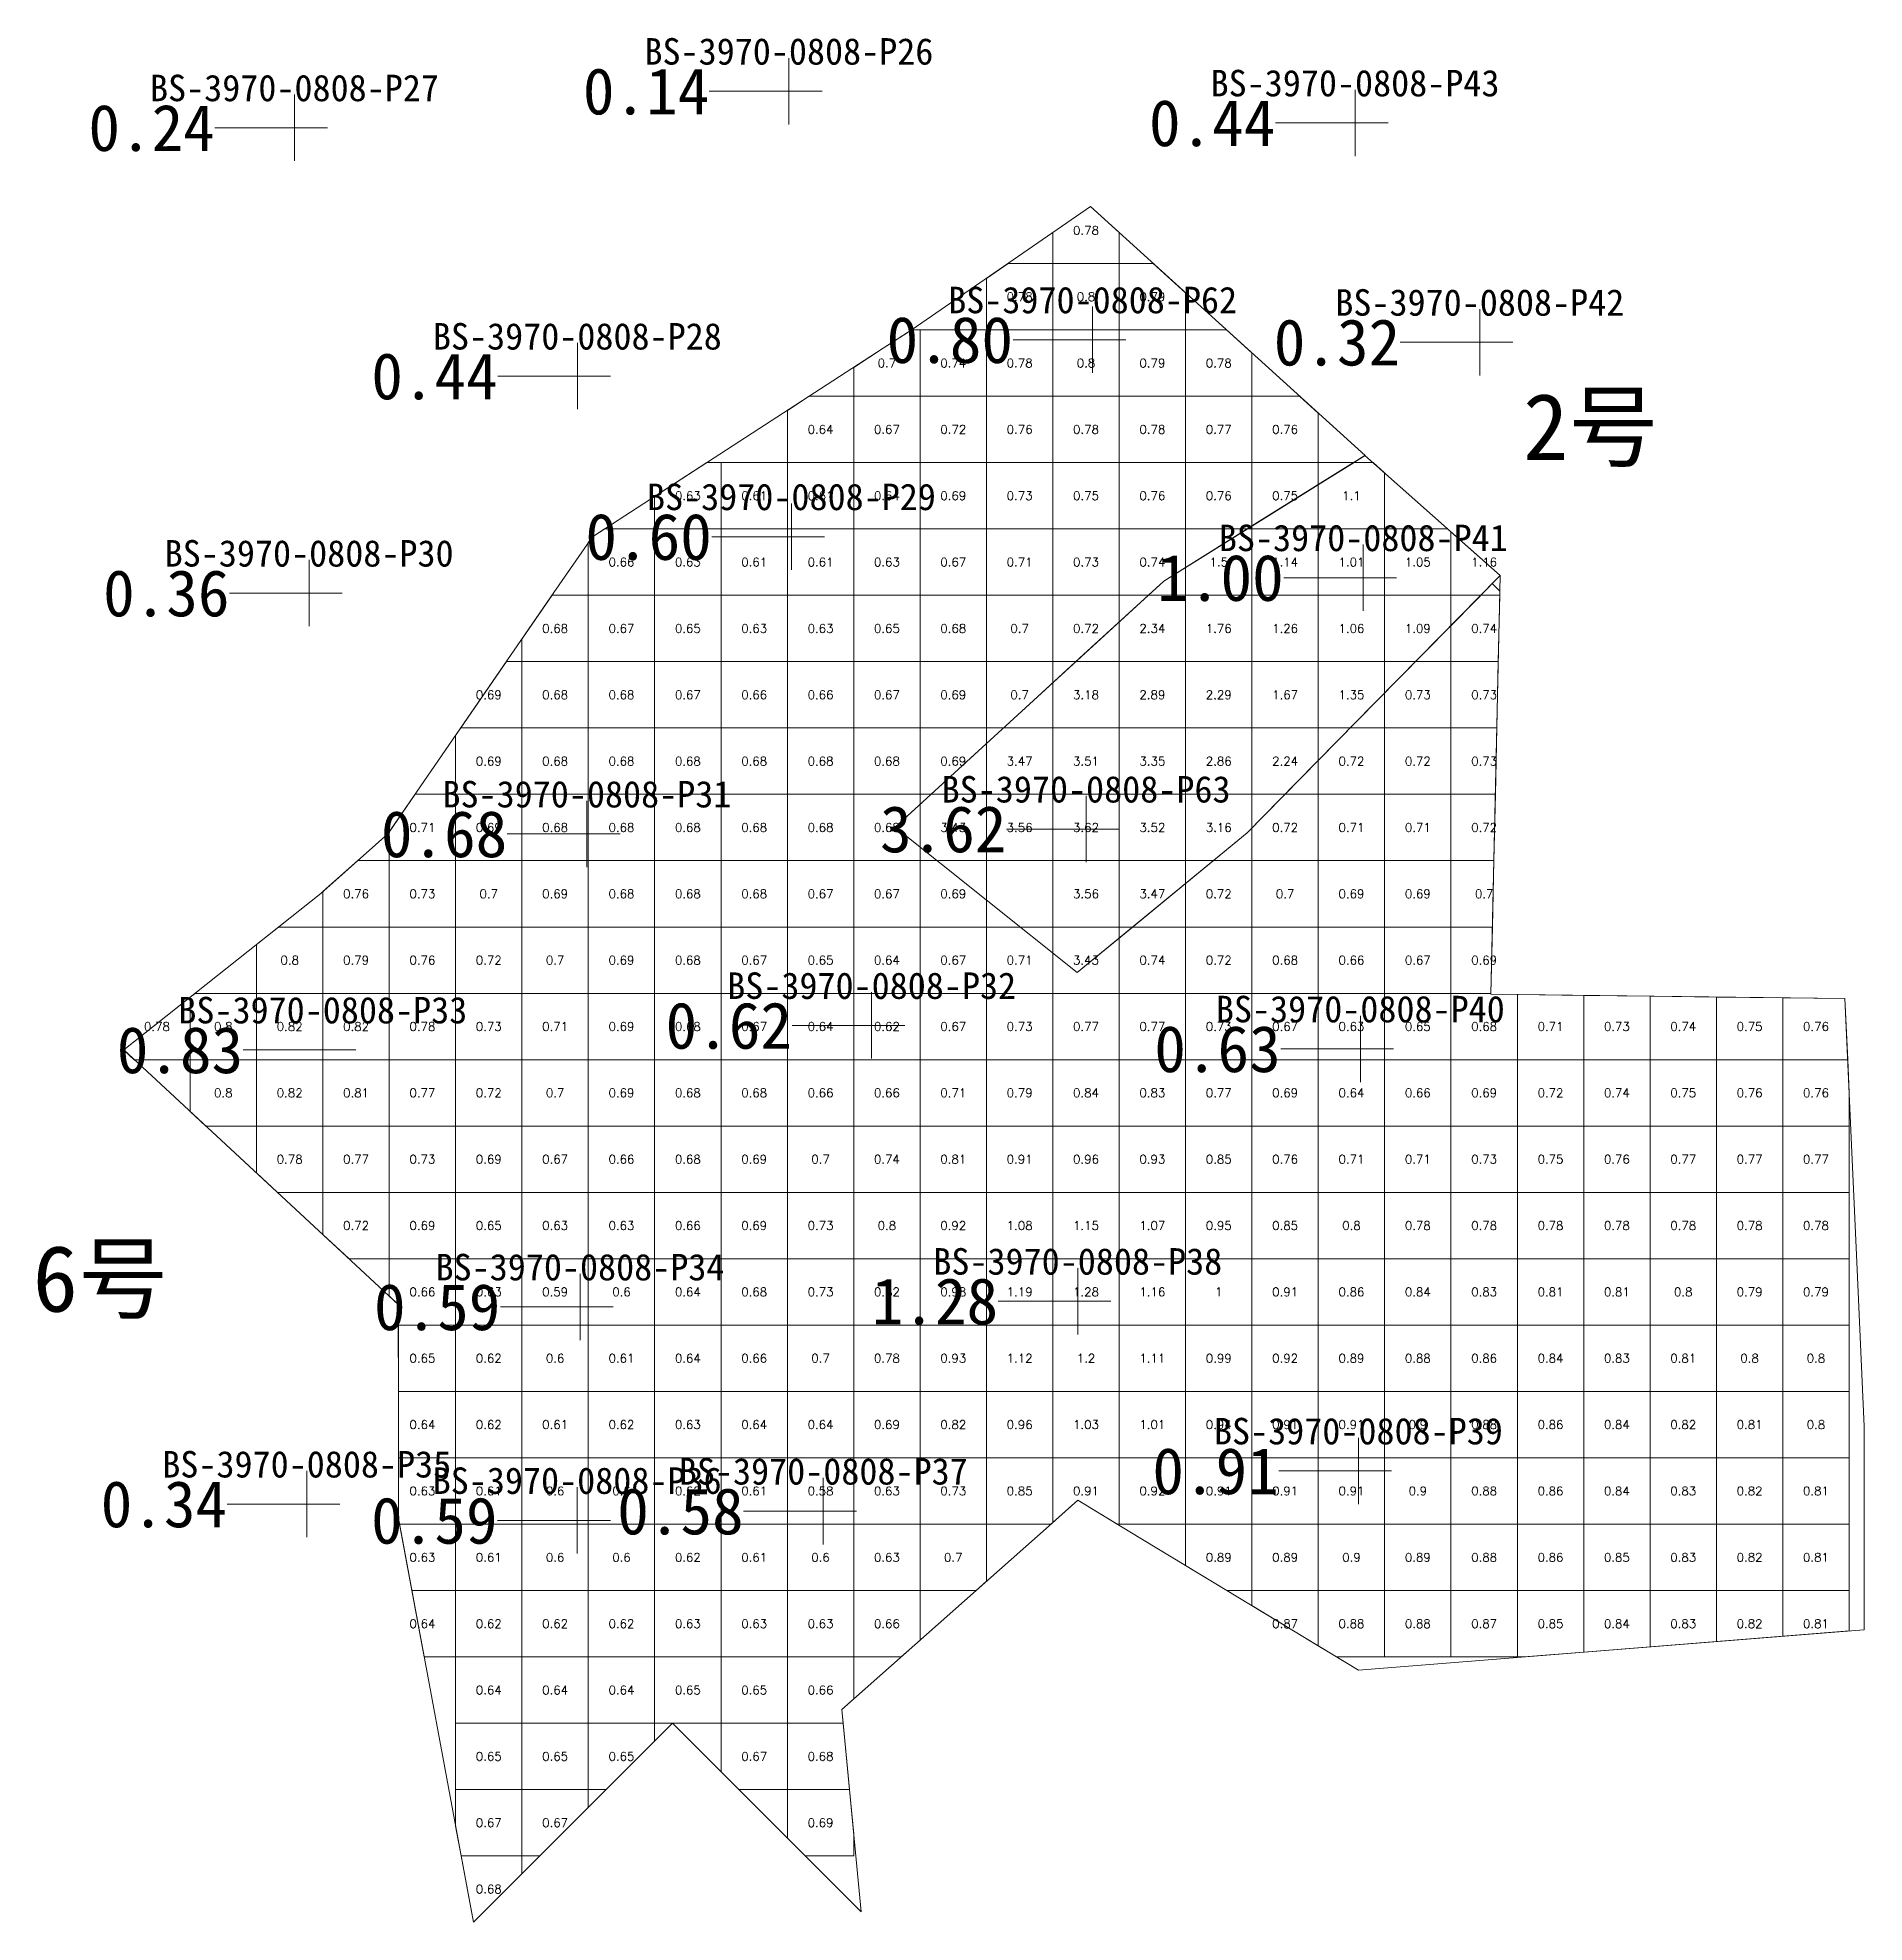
# Model space of a CAD drawing. Header units: inches. Extents: x 469936 to 470059, y 4349694 to 4349779.
# Drawn here: x 470029.69 to 470057.21, y 4349693.78 to 4349722.18 of the extents above; entities that cross this region are included whole.
import ezdxf
from ezdxf.enums import TextEntityAlignment as Align

# ---------------------------------------------------------------- set-up
doc = ezdxf.new("R2010")
doc.units = ezdxf.units.IN
doc.header["$MEASUREMENT"] = 0
for name, color, linetype, lineweight in [('0.500-1.000', 7, 'Continuous', 0), ('1.000-1.500', 7, 'Continuous', 0), ('孔口文字', 7, 'Continuous', 0), ('点', 7, 'Continuous', 0), ('爆区方格网', 7, 'Continuous', 0), ('线条', 7, 'Continuous', 0), ('钻孔', 7, 'Continuous', 0)]:
    doc.layers.add(name, color=color, linetype=linetype, lineweight=lineweight)
doc.styles.add('3dmine_textStyle_1', font='txt.shx', dxfattribs={"height": 1, "bigfont": 'gbcbig.shx'})
doc.styles.add('3dmine_textStyle_3', font='宋体.ttf', dxfattribs={"height": 1})
doc.styles.add('3dmine_textStyle_4', font='simsunb.ttf', dxfattribs={"height": 1})

msp = doc.modelspace()

# ---------------------------------------------------------------- texts
at = {"color": 4, "linetype": 'Continuous', "lineweight": 0, "true_color": 0x00ffff, "style": '3dmine_textStyle_1'}
for s, p in [('0.78', (470045.484, 4349719.278, 3970.469)), ('0.78', (470044.484, 4349718.278, 3970.469)), ('0.8', (470045.484, 4349718.278, 3970.469)), ('0.79', (470046.484, 4349718.278, 3970.469)), ('0.7', (470042.484, 4349717.278, 3970.469)), ('0.74', (470043.484, 4349717.278, 3970.469)), ('0.78', (470044.484, 4349717.278, 3970.469)), ('0.8', (470045.484, 4349717.278, 3970.469)), ('0.79', (470046.484, 4349717.278, 3970.469)), ('0.78', (470047.484, 4349717.278, 3970.469)), ('0.64', (470041.484, 4349716.278, 3970.469)), ('0.67', (470042.484, 4349716.278, 3970.469)), ('0.72', (470043.484, 4349716.278, 3970.469)), ('0.76', (470044.484, 4349716.278, 3970.469)), ('0.78', (470045.484, 4349716.278, 3970.469)), ('0.78', (470046.484, 4349716.278, 3970.469)), ('0.77', (470047.484, 4349716.278, 3970.469)), ('0.76', (470048.484, 4349716.278, 3970.469)), ('0.63', (470039.484, 4349715.278, 3970.469)), ('0.61', (470040.484, 4349715.278, 3970.469)), ('0.61', (470041.484, 4349715.278, 3970.469)), ('0.64', (470042.484, 4349715.278, 3970.469)), ('0.69', (470043.484, 4349715.278, 3970.469)), ('0.73', (470044.484, 4349715.278, 3970.469)), ('0.75', (470045.484, 4349715.278, 3970.469)), ('0.76', (470046.484, 4349715.278, 3970.469)), ('0.76', (470047.484, 4349715.278, 3970.469)), ('0.75', (470048.484, 4349715.278, 3970.469)), ('0.66', (470038.484, 4349714.278, 3970.469)), ('0.63', (470039.484, 4349714.278, 3970.469)), ('0.61', (470040.484, 4349714.278, 3970.469)), ('0.61', (470041.484, 4349714.278, 3970.469)), ('0.63', (470042.484, 4349714.278, 3970.469)), ('0.67', (470043.484, 4349714.278, 3970.469)), ('0.71', (470044.484, 4349714.278, 3970.469)), ('0.73', (470045.484, 4349714.278, 3970.469)), ('0.74', (470046.484, 4349714.278, 3970.469)), ('0.68', (470037.484, 4349713.278, 3970.469)), ('0.67', (470038.484, 4349713.278, 3970.469)), ('0.65', (470039.484, 4349713.278, 3970.469)), ('0.63', (470040.484, 4349713.278, 3970.469)), ('0.63', (470041.484, 4349713.278, 3970.469)), ('0.65', (470042.484, 4349713.278, 3970.469)), ('0.68', (470043.484, 4349713.278, 3970.469)), ('0.7', (470044.484, 4349713.278, 3970.469)), ('0.72', (470045.484, 4349713.278, 3970.469)), ('0.74', (470051.484, 4349713.278, 3970.469)), ('0.69', (470036.484, 4349712.278, 3970.469)), ('0.68', (470037.484, 4349712.278, 3970.469)), ('0.68', (470038.484, 4349712.278, 3970.469)), ('0.67', (470039.484, 4349712.278, 3970.469)), ('0.66', (470040.484, 4349712.278, 3970.469)), ('0.66', (470041.484, 4349712.278, 3970.469)), ('0.67', (470042.484, 4349712.278, 3970.469)), ('0.69', (470043.484, 4349712.278, 3970.469)), ('0.7', (470044.484, 4349712.278, 3970.469)), ('0.73', (470050.484, 4349712.278, 3970.469)), ('0.73', (470051.484, 4349712.278, 3970.469)), ('0.69', (470036.484, 4349711.278, 3970.469)), ('0.68', (470037.484, 4349711.278, 3970.469)), ('0.68', (470038.484, 4349711.278, 3970.469)), ('0.68', (470039.484, 4349711.278, 3970.469)), ('0.68', (470040.484, 4349711.278, 3970.469)), ('0.68', (470041.484, 4349711.278, 3970.469)), ('0.68', (470042.484, 4349711.278, 3970.469)), ('0.69', (470043.484, 4349711.278, 3970.469)), ('0.72', (470049.484, 4349711.278, 3970.469)), ('0.72', (470050.484, 4349711.278, 3970.469)), ('0.73', (470051.484, 4349711.278, 3970.469)), ('0.71', (470035.484, 4349710.278, 3970.469)), ('0.69', (470036.484, 4349710.278, 3970.469)), ('0.68', (470037.484, 4349710.278, 3970.469)), ('0.68', (470038.484, 4349710.278, 3970.469)), ('0.68', (470039.484, 4349710.278, 3970.469)), ('0.68', (470040.484, 4349710.278, 3970.469)), ('0.68', (470041.484, 4349710.278, 3970.469)), ('0.68', (470042.484, 4349710.278, 3970.469)), ('0.72', (470048.484, 4349710.278, 3970.469)), ('0.71', (470049.484, 4349710.278, 3970.469)), ('0.71', (470050.484, 4349710.278, 3970.469)), ('0.72', (470051.484, 4349710.278, 3970.469)), ('0.76', (470034.484, 4349709.278, 3970.469)), ('0.73', (470035.484, 4349709.278, 3970.469)), ('0.7', (470036.484, 4349709.278, 3970.469)), ('0.69', (470037.484, 4349709.278, 3970.469)), ('0.68', (470038.484, 4349709.278, 3970.469)), ('0.68', (470039.484, 4349709.278, 3970.469)), ('0.68', (470040.484, 4349709.278, 3970.469)), ('0.67', (470041.484, 4349709.278, 3970.469)), ('0.67', (470042.484, 4349709.278, 3970.469)), ('0.69', (470043.484, 4349709.278, 3970.469)), ('0.72', (470047.484, 4349709.278, 3970.469)), ('0.7', (470048.484, 4349709.278, 3970.469)), ('0.69', (470049.484, 4349709.278, 3970.469)), ('0.69', (470050.484, 4349709.278, 3970.469)), ('0.7', (470051.484, 4349709.278, 3970.469)), ('0.8', (470033.484, 4349708.278, 3970.469)), ('0.79', (470034.484, 4349708.278, 3970.469)), ('0.76', (470035.484, 4349708.278, 3970.469)), ('0.72', (470036.484, 4349708.278, 3970.469)), ('0.7', (470037.484, 4349708.278, 3970.469)), ('0.69', (470038.484, 4349708.278, 3970.469)), ('0.68', (470039.484, 4349708.278, 3970.469)), ('0.67', (470040.484, 4349708.278, 3970.469)), ('0.65', (470041.484, 4349708.278, 3970.469)), ('0.64', (470042.484, 4349708.278, 3970.469)), ('0.67', (470043.484, 4349708.278, 3970.469)), ('0.71', (470044.484, 4349708.278, 3970.469)), ('0.74', (470046.484, 4349708.278, 3970.469)), ('0.72', (470047.484, 4349708.278, 3970.469)), ('0.68', (470048.484, 4349708.278, 3970.469)), ('0.66', (470049.484, 4349708.278, 3970.469)), ('0.67', (470050.484, 4349708.278, 3970.469)), ('0.69', (470051.484, 4349708.278, 3970.469)), ('0.78', (470031.484, 4349707.278, 3970.469)), ('0.8', (470032.484, 4349707.278, 3970.469)), ('0.82', (470033.484, 4349707.278, 3970.469)), ('0.82', (470034.484, 4349707.278, 3970.469)), ('0.78', (470035.484, 4349707.278, 3970.469)), ('0.73', (470036.484, 4349707.278, 3970.469)), ('0.71', (470037.484, 4349707.278, 3970.469)), ('0.69', (470038.484, 4349707.278, 3970.469)), ('0.68', (470039.484, 4349707.278, 3970.469)), ('0.67', (470040.484, 4349707.278, 3970.469)), ('0.64', (470041.484, 4349707.278, 3970.469)), ('0.62', (470042.484, 4349707.278, 3970.469)), ('0.67', (470043.484, 4349707.278, 3970.469)), ('0.73', (470044.484, 4349707.278, 3970.469)), ('0.77', (470045.484, 4349707.278, 3970.469)), ('0.77', (470046.484, 4349707.278, 3970.469)), ('0.73', (470047.484, 4349707.278, 3970.469)), ('0.67', (470048.484, 4349707.278, 3970.469)), ('0.63', (470049.484, 4349707.278, 3970.469)), ('0.65', (470050.484, 4349707.278, 3970.469)), ('0.68', (470051.484, 4349707.278, 3970.469)), ('0.71', (470052.484, 4349707.278, 3970.469)), ('0.73', (470053.484, 4349707.278, 3970.469)), ('0.74', (470054.484, 4349707.278, 3970.469)), ('0.75', (470055.484, 4349707.278, 3970.469)), ('0.76', (470056.484, 4349707.278, 3970.469)), ('0.8', (470032.484, 4349706.278, 3970.469)), ('0.82', (470033.484, 4349706.278, 3970.469)), ('0.81', (470034.484, 4349706.278, 3970.469)), ('0.77', (470035.484, 4349706.278, 3970.469)), ('0.72', (470036.484, 4349706.278, 3970.469)), ('0.7', (470037.484, 4349706.278, 3970.469)), ('0.69', (470038.484, 4349706.278, 3970.469)), ('0.68', (470039.484, 4349706.278, 3970.469)), ('0.68', (470040.484, 4349706.278, 3970.469)), ('0.66', (470041.484, 4349706.278, 3970.469)), ('0.66', (470042.484, 4349706.278, 3970.469)), ('0.71', (470043.484, 4349706.278, 3970.469)), ('0.79', (470044.484, 4349706.278, 3970.469)), ('0.84', (470045.484, 4349706.278, 3970.469)), ('0.83', (470046.484, 4349706.278, 3970.469)), ('0.77', (470047.484, 4349706.278, 3970.469)), ('0.69', (470048.484, 4349706.278, 3970.469)), ('0.64', (470049.484, 4349706.278, 3970.469)), ('0.66', (470050.484, 4349706.278, 3970.469)), ('0.69', (470051.484, 4349706.278, 3970.469)), ('0.72', (470052.484, 4349706.278, 3970.469)), ('0.74', (470053.484, 4349706.278, 3970.469)), ('0.75', (470054.484, 4349706.278, 3970.469)), ('0.76', (470055.484, 4349706.278, 3970.469)), ('0.76', (470056.484, 4349706.278, 3970.469)), ('0.78', (470033.484, 4349705.278, 3970.469)), ('0.77', (470034.484, 4349705.278, 3970.469)), ('0.73', (470035.484, 4349705.278, 3970.469)), ('0.69', (470036.484, 4349705.278, 3970.469)), ('0.67', (470037.484, 4349705.278, 3970.469)), ('0.66', (470038.484, 4349705.278, 3970.469)), ('0.68', (470039.484, 4349705.278, 3970.469)), ('0.69', (470040.484, 4349705.278, 3970.469)), ('0.7', (470041.484, 4349705.278, 3970.469)), ('0.74', (470042.484, 4349705.278, 3970.469)), ('0.81', (470043.484, 4349705.278, 3970.469)), ('0.91', (470044.484, 4349705.278, 3970.469)), ('0.96', (470045.484, 4349705.278, 3970.469)), ('0.93', (470046.484, 4349705.278, 3970.469)), ('0.85', (470047.484, 4349705.278, 3970.469)), ('0.76', (470048.484, 4349705.278, 3970.469)), ('0.71', (470049.484, 4349705.278, 3970.469)), ('0.71', (470050.484, 4349705.278, 3970.469)), ('0.73', (470051.484, 4349705.278, 3970.469)), ('0.75', (470052.484, 4349705.278, 3970.469)), ('0.76', (470053.484, 4349705.278, 3970.469)), ('0.77', (470054.484, 4349705.278, 3970.469)), ('0.77', (470055.484, 4349705.278, 3970.469)), ('0.77', (470056.484, 4349705.278, 3970.469)), ('0.72', (470034.484, 4349704.278, 3970.469)), ('0.69', (470035.484, 4349704.278, 3970.469)), ('0.65', (470036.484, 4349704.278, 3970.469)), ('0.63', (470037.484, 4349704.278, 3970.469)), ('0.63', (470038.484, 4349704.278, 3970.469)), ('0.66', (470039.484, 4349704.278, 3970.469)), ('0.69', (470040.484, 4349704.278, 3970.469)), ('0.73', (470041.484, 4349704.278, 3970.469)), ('0.8', (470042.484, 4349704.278, 3970.469)), ('0.92', (470043.484, 4349704.278, 3970.469)), ('1.08', (470044.484, 4349704.278, 3970.469)), ('1.15', (470045.484, 4349704.278, 3970.469)), ('1.07', (470046.484, 4349704.278, 3970.469)), ('0.95', (470047.484, 4349704.278, 3970.469)), ('0.85', (470048.484, 4349704.278, 3970.469)), ('0.8', (470049.484, 4349704.278, 3970.469)), ('0.78', (470050.484, 4349704.278, 3970.469)), ('0.78', (470051.484, 4349704.278, 3970.469)), ('0.78', (470052.484, 4349704.278, 3970.469)), ('0.78', (470053.484, 4349704.278, 3970.469)), ('0.78', (470054.484, 4349704.278, 3970.469)), ('0.78', (470055.484, 4349704.278, 3970.469)), ('0.78', (470056.484, 4349704.278, 3970.469)), ('0.66', (470035.484, 4349703.278, 3970.469)), ('0.63', (470036.484, 4349703.278, 3970.469)), ('0.59', (470037.484, 4349703.278, 3970.469)), ('0.6', (470038.484, 4349703.278, 3970.469)), ('0.64', (470039.484, 4349703.278, 3970.469)), ('0.68', (470040.484, 4349703.278, 3970.469)), ('0.73', (470041.484, 4349703.278, 3970.469)), ('0.82', (470042.484, 4349703.278, 3970.469)), ('0.98', (470043.484, 4349703.278, 3970.469)), ('1.19', (470044.484, 4349703.278, 3970.469)), ('1.28', (470045.484, 4349703.278, 3970.469)), ('1.16', (470046.484, 4349703.278, 3970.469)), ('1', (470047.484, 4349703.278, 3970.469)), ('0.91', (470048.484, 4349703.278, 3970.469)), ('0.86', (470049.484, 4349703.278, 3970.469)), ('0.84', (470050.484, 4349703.278, 3970.469)), ('0.83', (470051.484, 4349703.278, 3970.469)), ('0.81', (470052.484, 4349703.278, 3970.469)), ('0.81', (470053.484, 4349703.278, 3970.469)), ('0.8', (470054.484, 4349703.278, 3970.469)), ('0.79', (470055.484, 4349703.278, 3970.469)), ('0.79', (470056.484, 4349703.278, 3970.469)), ('0.65', (470035.484, 4349702.278, 3970.469)), ('0.62', (470036.484, 4349702.278, 3970.469)), ('0.6', (470037.484, 4349702.278, 3970.469)), ('0.61', (470038.484, 4349702.278, 3970.469)), ('0.64', (470039.484, 4349702.278, 3970.469)), ('0.66', (470040.484, 4349702.278, 3970.469)), ('0.7', (470041.484, 4349702.278, 3970.469)), ('0.78', (470042.484, 4349702.278, 3970.469)), ('0.93', (470043.484, 4349702.278, 3970.469)), ('1.12', (470044.484, 4349702.278, 3970.469)), ('1.2', (470045.484, 4349702.278, 3970.469)), ('1.11', (470046.484, 4349702.278, 3970.469)), ('0.99', (470047.484, 4349702.278, 3970.469)), ('0.92', (470048.484, 4349702.278, 3970.469)), ('0.89', (470049.484, 4349702.278, 3970.469)), ('0.88', (470050.484, 4349702.278, 3970.469)), ('0.86', (470051.484, 4349702.278, 3970.469)), ('0.84', (470052.484, 4349702.278, 3970.469)), ('0.83', (470053.484, 4349702.278, 3970.469)), ('0.81', (470054.484, 4349702.278, 3970.469)), ('0.8', (470055.484, 4349702.278, 3970.469)), ('0.8', (470056.484, 4349702.278, 3970.469)), ('0.64', (470035.484, 4349701.278, 3970.469)), ('0.62', (470036.484, 4349701.278, 3970.469)), ('0.61', (470037.484, 4349701.278, 3970.469)), ('0.62', (470038.484, 4349701.278, 3970.469)), ('0.63', (470039.484, 4349701.278, 3970.469)), ('0.64', (470040.484, 4349701.278, 3970.469)), ('0.64', (470041.484, 4349701.278, 3970.469)), ('0.69', (470042.484, 4349701.278, 3970.469)), ('0.82', (470043.484, 4349701.278, 3970.469)), ('0.96', (470044.484, 4349701.278, 3970.469)), ('1.03', (470045.484, 4349701.278, 3970.469)), ('1.01', (470046.484, 4349701.278, 3970.469)), ('0.94', (470047.484, 4349701.278, 3970.469)), ('0.91', (470048.484, 4349701.278, 3970.469)), ('0.91', (470049.484, 4349701.278, 3970.469)), ('0.9', (470050.484, 4349701.278, 3970.469)), ('0.88', (470051.484, 4349701.278, 3970.469)), ('0.86', (470052.484, 4349701.278, 3970.469)), ('0.84', (470053.484, 4349701.278, 3970.469)), ('0.82', (470054.484, 4349701.278, 3970.469)), ('0.81', (470055.484, 4349701.278, 3970.469)), ('0.8', (470056.484, 4349701.278, 3970.469)), ('0.63', (470035.484, 4349700.278, 3970.469)), ('0.61', (470036.484, 4349700.278, 3970.469)), ('0.6', (470037.484, 4349700.278, 3970.469)), ('0.6', (470038.484, 4349700.278, 3970.469)), ('0.62', (470039.484, 4349700.278, 3970.469)), ('0.61', (470040.484, 4349700.278, 3970.469)), ('0.58', (470041.484, 4349700.278, 3970.469)), ('0.63', (470042.484, 4349700.278, 3970.469)), ('0.73', (470043.484, 4349700.278, 3970.469)), ('0.85', (470044.484, 4349700.278, 3970.469)), ('0.91', (470045.484, 4349700.278, 3970.469)), ('0.92', (470046.484, 4349700.278, 3970.469)), ('0.91', (470047.484, 4349700.278, 3970.469)), ('0.91', (470048.484, 4349700.278, 3970.469)), ('0.91', (470049.484, 4349700.278, 3970.469)), ('0.9', (470050.484, 4349700.278, 3970.469)), ('0.88', (470051.484, 4349700.278, 3970.469)), ('0.86', (470052.484, 4349700.278, 3970.469)), ('0.84', (470053.484, 4349700.278, 3970.469)), ('0.83', (470054.484, 4349700.278, 3970.469)), ('0.82', (470055.484, 4349700.278, 3970.469)), ('0.81', (470056.484, 4349700.278, 3970.469)), ('0.63', (470035.484, 4349699.278, 3970.469)), ('0.61', (470036.484, 4349699.278, 3970.469)), ('0.6', (470037.484, 4349699.278, 3970.469)), ('0.6', (470038.484, 4349699.278, 3970.469)), ('0.62', (470039.484, 4349699.278, 3970.469)), ('0.61', (470040.484, 4349699.278, 3970.469)), ('0.6', (470041.484, 4349699.278, 3970.469)), ('0.63', (470042.484, 4349699.278, 3970.469)), ('0.7', (470043.484, 4349699.278, 3970.469)), ('0.89', (470047.484, 4349699.278, 3970.469)), ('0.89', (470048.484, 4349699.278, 3970.469)), ('0.9', (470049.484, 4349699.278, 3970.469)), ('0.89', (470050.484, 4349699.278, 3970.469)), ('0.88', (470051.484, 4349699.278, 3970.469)), ('0.86', (470052.484, 4349699.278, 3970.469)), ('0.85', (470053.484, 4349699.278, 3970.469)), ('0.83', (470054.484, 4349699.278, 3970.469)), ('0.82', (470055.484, 4349699.278, 3970.469)), ('0.81', (470056.484, 4349699.278, 3970.469)), ('0.64', (470035.484, 4349698.278, 3970.469)), ('0.62', (470036.484, 4349698.278, 3970.469)), ('0.62', (470037.484, 4349698.278, 3970.469)), ('0.62', (470038.484, 4349698.278, 3970.469)), ('0.63', (470039.484, 4349698.278, 3970.469)), ('0.63', (470040.484, 4349698.278, 3970.469)), ('0.63', (470041.484, 4349698.278, 3970.469)), ('0.66', (470042.484, 4349698.278, 3970.469)), ('0.87', (470048.484, 4349698.278, 3970.469)), ('0.88', (470049.484, 4349698.278, 3970.469)), ('0.88', (470050.484, 4349698.278, 3970.469)), ('0.87', (470051.484, 4349698.278, 3970.469)), ('0.85', (470052.484, 4349698.278, 3970.469)), ('0.84', (470053.484, 4349698.278, 3970.469)), ('0.83', (470054.484, 4349698.278, 3970.469)), ('0.82', (470055.484, 4349698.278, 3970.469)), ('0.81', (470056.484, 4349698.278, 3970.469)), ('0.64', (470036.484, 4349697.278, 3970.469)), ('0.64', (470037.484, 4349697.278, 3970.469)), ('0.64', (470038.484, 4349697.278, 3970.469)), ('0.65', (470039.484, 4349697.278, 3970.469)), ('0.65', (470040.484, 4349697.278, 3970.469)), ('0.66', (470041.484, 4349697.278, 3970.469)), ('0.65', (470036.484, 4349696.278, 3970.469)), ('0.65', (470037.484, 4349696.278, 3970.469)), ('0.65', (470038.484, 4349696.278, 3970.469)), ('0.67', (470040.484, 4349696.278, 3970.469)), ('0.68', (470041.484, 4349696.278, 3970.469)), ('0.67', (470036.484, 4349695.278, 3970.469)), ('0.67', (470037.484, 4349695.278, 3970.469)), ('0.69', (470041.484, 4349695.278, 3970.469)), ('0.68', (470036.484, 4349694.278, 3970.469))]:
    msp.add_text(s, height=0.13, dxfattribs=at).set_placement(p, align=Align.MIDDLE_CENTER)
at = {"color": 7, "linetype": 'Continuous', "lineweight": 0, "style": '3dmine_textStyle_3'}
for s, p in [('2号', (470052.071, 4349715.819, 1985.923)), ('6号', (470029.612, 4349702.98, 1985.923))]:
    msp.add_text(s, height=1, dxfattribs=at).set_placement(p)
at = {"color": 1, "linetype": 'Continuous', "lineweight": 0, "true_color": 0xff0000, "style": '3dmine_textStyle_1'}
for s, p in [('1.1', (470049.484, 4349715.278, 3970.419)), ('1.5', (470047.484, 4349714.278, 3970.419)), ('1.14', (470048.484, 4349714.278, 3970.419)), ('1.01', (470049.484, 4349714.278, 3970.419)), ('1.05', (470050.484, 4349714.278, 3970.419)), ('1.16', (470051.484, 4349714.278, 3970.419)), ('2.34', (470046.484, 4349713.278, 3970.419)), ('1.76', (470047.484, 4349713.278, 3970.419)), ('1.26', (470048.484, 4349713.278, 3970.419)), ('1.06', (470049.484, 4349713.278, 3970.419)), ('1.09', (470050.484, 4349713.278, 3970.419)), ('3.18', (470045.484, 4349712.278, 3970.419)), ('2.89', (470046.484, 4349712.278, 3970.419)), ('2.29', (470047.484, 4349712.278, 3970.419)), ('1.67', (470048.484, 4349712.278, 3970.419)), ('1.35', (470049.484, 4349712.278, 3970.419)), ('3.47', (470044.484, 4349711.278, 3970.419)), ('3.51', (470045.484, 4349711.278, 3970.419)), ('3.35', (470046.484, 4349711.278, 3970.419)), ('2.86', (470047.484, 4349711.278, 3970.419)), ('2.24', (470048.484, 4349711.278, 3970.419)), ('3.43', (470043.484, 4349710.278, 3970.419)), ('3.56', (470044.484, 4349710.278, 3970.419)), ('3.62', (470045.484, 4349710.278, 3970.419)), ('3.52', (470046.484, 4349710.278, 3970.419)), ('3.16', (470047.484, 4349710.278, 3970.419)), ('3.56', (470045.484, 4349709.278, 3970.419)), ('3.47', (470046.484, 4349709.278, 3970.419)), ('3.43', (470045.484, 4349708.278, 3970.419))]:
    msp.add_text(s, height=0.13, dxfattribs=at).set_placement(p, align=Align.MIDDLE_CENTER)
at = {"layer": '孔口文字', "color": 138, "linetype": 'Continuous', "lineweight": 0, "true_color": 0x004c4c, "style": '3dmine_textStyle_4'}
for s, p in [('BS-3970-0808-P26', (470041.007, 4349721.775, 3970.27)), ('BS-3970-0808-P27', (470033.556, 4349721.224, 3970.186)), ('BS-3970-0808-P43', (470049.538, 4349721.297, 3970.523)), ('BS-3970-0808-P62', (470045.584, 4349718.028, 3970.469)), ('BS-3970-0808-P42', (470051.418, 4349717.991, 3970.657)), ('BS-3970-0808-P28', (470037.819, 4349717.481, 3970.325)), ('BS-3970-0808-P29', (470041.045, 4349715.061, 3970.473)), ('BS-3970-0808-P41', (470049.663, 4349714.443, 3970.633)), ('BS-3970-0808-P30', (470033.777, 4349714.21, 3970.31)), ('BS-3970-0808-P31', (470037.963, 4349710.58, 3970.528)), ('BS-3970-0808-P63', (470045.485, 4349710.654, 3970.419)), ('BS-3970-0808-P32', (470042.254, 4349707.694, 3970.676)), ('BS-3970-0808-P33', (470033.983, 4349707.325, 3970.495)), ('BS-3970-0808-P40', (470049.618, 4349707.341, 3970.708)), ('BS-3970-0808-P34', (470037.859, 4349703.452, 3970.776)), ('BS-3970-0808-P38', (470045.36, 4349703.538, 3970.763)), ('BS-3970-0808-P39', (470049.589, 4349700.98, 3971.297)), ('BS-3970-0808-P35', (470033.741, 4349700.481, 3970.619)), ('BS-3970-0808-P37', (470041.525, 4349700.374, 3970.435)), ('BS-3970-0808-P36', (470037.816, 4349700.234, 3970.44))]:
    msp.add_text(s, height=0.4, dxfattribs=at).set_placement(p, align=Align.CENTER)
at = {"layer": '钻孔', "color": 8, "linetype": 'Continuous', "lineweight": 0, "true_color": 0x808080, "style": '3dmine_textStyle_4'}
for s, p in [('0.14', (470039.807, 4349721.375, 3970.27)), ('0.44', (470048.338, 4349720.897, 3970.523)), ('0.24', (470032.356, 4349720.824, 3970.186)), ('0.32', (470050.218, 4349717.591, 3970.657)), ('0.44', (470036.619, 4349717.081, 3970.325)), ('0.36', (470032.577, 4349713.81, 3970.31)), ('0.34', (470032.541, 4349700.081, 3970.619))]:
    msp.add_text(s, height=0.7, dxfattribs=at).set_placement(p, align=Align.MIDDLE_RIGHT)
at = {"layer": '钻孔', "color": 4, "linetype": 'Continuous', "lineweight": 0, "true_color": 0x00ffff, "style": '3dmine_textStyle_4'}
for s, p in [('0.80', (470044.384, 4349717.628, 3970.469)), ('0.60', (470039.845, 4349714.661, 3970.473)), ('0.68', (470036.763, 4349710.18, 3970.528)), ('0.62', (470041.054, 4349707.294, 3970.676)), ('0.83', (470032.783, 4349706.925, 3970.495)), ('0.63', (470048.418, 4349706.941, 3970.708)), ('0.59', (470036.659, 4349703.052, 3970.776)), ('0.91', (470048.389, 4349700.58, 3971.297)), ('0.59', (470036.616, 4349699.834, 3970.44)), ('0.58', (470040.325, 4349699.974, 3970.435))]:
    msp.add_text(s, height=0.7, dxfattribs=at).set_placement(p, align=Align.MIDDLE_RIGHT)
at = {"layer": '钻孔', "color": 5, "linetype": 'Continuous', "lineweight": 0, "true_color": 0x0000ff, "style": '3dmine_textStyle_4'}
for s, p in [('1.00', (470048.463, 4349714.043, 3970.633)), ('1.28', (470044.16, 4349703.138, 3970.763))]:
    msp.add_text(s, height=0.7, dxfattribs=at).set_placement(p, align=Align.MIDDLE_RIGHT)
at = {"layer": '钻孔', "color": 6, "linetype": 'Continuous', "lineweight": 0, "true_color": 0xff00ff, "style": '3dmine_textStyle_4'}
msp.add_text('3.62', height=0.7, dxfattribs=at).set_placement((470044.285, 4349710.254, 3970.419), align=Align.MIDDLE_RIGHT)

# ---------------------------------------------------------------- hatches: boundary and pattern name
at = {"layer": '钻孔', "linetype": 'Continuous', "lineweight": 0, "true_color": 0x808080, "extrusion": (0, 1, 0)}
for points in [[(-470042.007, 3960.27), (-470041.007, 3960.27), (-470041.007, 3970.27), (-470042.007, 3970.27)], [(-470050.538, 3959.523), (-470049.538, 3959.523), (-470049.538, 3970.523), (-470050.538, 3970.523)], [(-470034.556, 3960.186), (-470033.556, 3960.186), (-470033.556, 3970.186), (-470034.556, 3970.186)], [(-470052.418, 3959.657), (-470051.418, 3959.657), (-470051.418, 3970.657), (-470052.418, 3970.657)], [(-470038.819, 3960.325), (-470037.819, 3960.325), (-470037.819, 3970.325), (-470038.819, 3970.325)], [(-470034.777, 3960.31), (-470033.777, 3960.31), (-470033.777, 3970.31), (-470034.777, 3970.31)], [(-470034.741, 3959.619), (-470033.741, 3959.619), (-470033.741, 3970.619), (-470034.741, 3970.619)]]:
    msp.add_hatch(color=8, dxfattribs=at).paths.add_polyline_path(points, flags=0)
at = {"layer": '钻孔', "linetype": 'Continuous', "lineweight": 0, "true_color": 0x00ffff, "extrusion": (0, 1, 0)}
for points in [[(-470046.584, 3960.469), (-470045.584, 3960.469), (-470045.584, 3970.469), (-470046.584, 3970.469)], [(-470042.045, 3960.473), (-470041.045, 3960.473), (-470041.045, 3970.473), (-470042.045, 3970.473)], [(-470038.963, 3959.528), (-470037.963, 3959.528), (-470037.963, 3970.528), (-470038.963, 3970.528)], [(-470043.254, 3959.676), (-470042.254, 3959.676), (-470042.254, 3970.676), (-470043.254, 3970.676)], [(-470034.983, 3960.495), (-470033.983, 3960.495), (-470033.983, 3970.495), (-470034.983, 3970.495)], [(-470050.618, 3959.708), (-470049.618, 3959.708), (-470049.618, 3970.708), (-470050.618, 3970.708)], [(-470038.859, 3959.776), (-470037.859, 3959.776), (-470037.859, 3970.776), (-470038.859, 3970.776)], [(-470050.589, 3960.297), (-470049.589, 3960.297), (-470049.589, 3971.297), (-470050.589, 3971.297)], [(-470042.525, 3960.435), (-470041.525, 3960.435), (-470041.525, 3970.435), (-470042.525, 3970.435)], [(-470038.816, 3960.44), (-470037.816, 3960.44), (-470037.816, 3970.44), (-470038.816, 3970.44)]]:
    msp.add_hatch(color=4, dxfattribs=at).paths.add_polyline_path(points, flags=0)
at = {"layer": '钻孔', "linetype": 'Continuous', "lineweight": 0, "true_color": 0x0000ff, "extrusion": (0, 1, 0)}
for points in [[(-470050.663, 3959.633), (-470049.663, 3959.633), (-470049.663, 3970.633), (-470050.663, 3970.633)], [(-470046.36, 3959.763), (-470045.36, 3959.763), (-470045.36, 3970.763), (-470046.36, 3970.763)]]:
    msp.add_hatch(color=5, dxfattribs=at).paths.add_polyline_path(points, flags=0)
at = {"layer": '钻孔', "linetype": 'Continuous', "lineweight": 0, "true_color": 0xff00ff, "extrusion": (0, 1, 0)}
msp.add_hatch(color=6, dxfattribs=at).paths.add_polyline_path([(-470046.485, 3960.419), (-470045.485, 3960.419), (-470045.485, 3970.419), (-470046.485, 3970.419)], flags=0)

# ---------------------------------------------------------------- linework, layer by layer
at = {"layer": '0.500-1.000', "color": 4, "linetype": 'Continuous', "lineweight": 0, "true_color": 0x00ffff}
for points in [[(470049.691, 4349715.883), (470046.656, 4349713.991), (470045.446, 4349712.883), (470044.631, 4349712.136), (470043.741, 4349711.321), (470042.607, 4349710.281), (470045.353, 4349708.091), (470046.009, 4349708.63), (470047.911, 4349710.196), (470049.818, 4349712.135), (470051.362, 4349713.704), (470051.607, 4349713.954), (470051.721, 4349713.84), (470051.586, 4349707.764), (470056.92, 4349707.701), (470057.099, 4349703.726), (470057.21, 4349701.252), (470057.212, 4349698.187), (470049.589, 4349697.58), (470046.146, 4349699.662), (470045.36, 4349700.138), (470044.928, 4349699.755), (470041.807, 4349696.987), (470042.094, 4349693.936), (470039.81, 4349696.221), (470039.253, 4349696.777), (470036.253, 4349693.777), (470035.123, 4349699.87), (470035.122, 4349701.479), (470035.121, 4349703.091), (470034.552, 4349703.618), (470034.552, 4349703.618), (470030.983, 4349706.925), (470033.954, 4349709.284), (470034.777, 4349710.015), (470034.963, 4349710.18), (470037.467, 4349713.821), (470038.045, 4349714.661), (470040.454, 4349716.222), (470042.428, 4349717.5), (470042.863, 4349717.782), (470045.553, 4349719.635), (470049.691, 4349715.883)], [(470051.721, 4349713.84), (470051.607, 4349713.954), (470051.726, 4349714.074), (470051.721, 4349713.84)]]:
    msp.add_lwpolyline(points, dxfattribs=at)
at = {"layer": '1.000-1.500', "color": 1, "linetype": 'Continuous', "lineweight": 0, "true_color": 0xff0000}
msp.add_lwpolyline([(470051.726, 4349714.074), (470048.657, 4349710.955), (470047.911, 4349710.196), (470045.353, 4349708.091), (470042.607, 4349710.281), (470046.244, 4349713.615), (470046.656, 4349713.991), (470049.687, 4349715.886), (470051.726, 4349714.074)], dxfattribs=at)
at = {"layer": '点', "color": 138, "linetype": 'Continuous', "lineweight": 0, "true_color": 0x004c4c}
for points, elevation in [([(470041.007, 4349720.875), (470041.007, 4349721.875)], 3970.27), ([(470033.556, 4349720.324), (470033.556, 4349721.324)], 3970.186), ([(470041.507, 4349721.375), (470040.507, 4349721.375)], 3970.27), ([(470049.538, 4349720.397), (470049.538, 4349721.397)], 3970.523), ([(470050.038, 4349720.897), (470049.038, 4349720.897)], 3970.523), ([(470034.056, 4349720.824), (470033.056, 4349720.824)], 3970.186), ([(470045.584, 4349717.128), (470045.584, 4349718.128)], 3970.469), ([(470051.418, 4349717.091), (470051.418, 4349718.091)], 3970.657), ([(470037.819, 4349716.581), (470037.819, 4349717.581)], 3970.325), ([(470046.084, 4349717.628), (470045.084, 4349717.628)], 3970.469), ([(470051.918, 4349717.591), (470050.918, 4349717.591)], 3970.657), ([(470038.319, 4349717.081), (470037.319, 4349717.081)], 3970.325), ([(470041.045, 4349714.161), (470041.045, 4349715.161)], 3970.473), ([(470041.545, 4349714.661), (470040.545, 4349714.661)], 3970.473), ([(470049.663, 4349713.543), (470049.663, 4349714.543)], 3970.633), ([(470033.777, 4349713.31), (470033.777, 4349714.31)], 3970.31), ([(470034.277, 4349713.81), (470033.277, 4349713.81)], 3970.31), ([(470050.163, 4349714.043), (470049.163, 4349714.043)], 3970.633), ([(470037.963, 4349709.68), (470037.963, 4349710.68)], 3970.528), ([(470045.485, 4349709.754), (470045.485, 4349710.754)], 3970.419), ([(470038.463, 4349710.18), (470037.463, 4349710.18)], 3970.528), ([(470045.985, 4349710.254), (470044.985, 4349710.254)], 3970.419), ([(470042.254, 4349706.794), (470042.254, 4349707.794)], 3970.676), ([(470033.983, 4349706.425), (470033.983, 4349707.425)], 3970.495), ([(470042.754, 4349707.294), (470041.754, 4349707.294)], 3970.676), ([(470049.618, 4349706.441), (470049.618, 4349707.441)], 3970.708), ([(470034.483, 4349706.925), (470033.483, 4349706.925)], 3970.495), ([(470050.118, 4349706.941), (470049.118, 4349706.941)], 3970.708), ([(470045.36, 4349702.638), (470045.36, 4349703.638)], 3970.763), ([(470037.859, 4349702.552), (470037.859, 4349703.552)], 3970.776), ([(470038.359, 4349703.052), (470037.359, 4349703.052)], 3970.776), ([(470045.86, 4349703.138), (470044.86, 4349703.138)], 3970.763), ([(470049.589, 4349700.08), (470049.589, 4349701.08)], 3971.297), ([(470033.741, 4349699.581), (470033.741, 4349700.581)], 3970.619), ([(470041.525, 4349699.474), (470041.525, 4349700.474)], 3970.435), ([(470050.089, 4349700.58), (470049.089, 4349700.58)], 3971.297), ([(470037.816, 4349699.334), (470037.816, 4349700.334)], 3970.44), ([(470034.241, 4349700.081), (470033.241, 4349700.081)], 3970.619), ([(470042.025, 4349699.974), (470041.025, 4349699.974)], 3970.435), ([(470038.316, 4349699.834), (470037.316, 4349699.834)], 3970.44)]:
    msp.add_lwpolyline(points, dxfattribs=dict(at, elevation=elevation))
at = {"layer": '爆区方格网', "color": 4, "linetype": 'Continuous', "lineweight": 0, "true_color": 0x00ffff, "elevation": 3970.469}
for points in [[(470045.984, 4349719.244), (470045.984, 4349718.778), (470044.984, 4349718.778), (470044.984, 4349719.243), (470045.553, 4349719.635), (470045.984, 4349719.244)], [(470044.984, 4349717.778), (470043.984, 4349717.778), (470043.984, 4349718.554), (470044.309, 4349718.778), (470044.984, 4349718.778), (470044.984, 4349717.778)], [(470045.984, 4349717.778), (470044.984, 4349717.778), (470044.984, 4349718.778), (470045.984, 4349718.778), (470045.984, 4349717.778)], [(470046.984, 4349718.337), (470046.984, 4349717.778), (470045.984, 4349717.778), (470045.984, 4349718.778), (470046.497, 4349718.778), (470046.984, 4349718.337)], [(470042.984, 4349716.778), (470041.984, 4349716.778), (470041.984, 4349717.213), (470042.428, 4349717.5), (470042.857, 4349717.778), (470042.984, 4349717.778), (470042.984, 4349716.778)], [(470043.984, 4349716.778), (470042.984, 4349716.778), (470042.984, 4349717.778), (470043.984, 4349717.778), (470043.984, 4349716.778)], [(470044.984, 4349716.778), (470043.984, 4349716.778), (470043.984, 4349717.778), (470044.984, 4349717.778), (470044.984, 4349716.778)], [(470045.984, 4349716.778), (470044.984, 4349716.778), (470044.984, 4349717.778), (470045.984, 4349717.778), (470045.984, 4349716.778)], [(470046.984, 4349716.778), (470045.984, 4349716.778), (470045.984, 4349717.778), (470046.984, 4349717.778), (470046.984, 4349716.778)], [(470047.984, 4349717.43), (470047.984, 4349716.778), (470046.984, 4349716.778), (470046.984, 4349717.778), (470047.6, 4349717.778), (470047.984, 4349717.43)], [(470041.984, 4349715.778), (470040.984, 4349715.778), (470040.984, 4349716.565), (470041.314, 4349716.778), (470041.984, 4349716.778), (470041.984, 4349715.778)], [(470042.984, 4349715.778), (470041.984, 4349715.778), (470041.984, 4349716.778), (470042.984, 4349716.778), (470042.984, 4349715.778)], [(470043.984, 4349715.778), (470042.984, 4349715.778), (470042.984, 4349716.778), (470043.984, 4349716.778), (470043.984, 4349715.778)], [(470044.984, 4349715.778), (470043.984, 4349715.778), (470043.984, 4349716.778), (470044.984, 4349716.778), (470044.984, 4349715.778)], [(470045.984, 4349715.778), (470044.984, 4349715.778), (470044.984, 4349716.778), (470045.984, 4349716.778), (470045.984, 4349715.778)], [(470046.984, 4349715.778), (470045.984, 4349715.778), (470045.984, 4349716.778), (470046.984, 4349716.778), (470046.984, 4349715.778)], [(470047.984, 4349715.778), (470046.984, 4349715.778), (470046.984, 4349716.778), (470047.984, 4349716.778), (470047.984, 4349715.778)], [(470048.984, 4349716.524), (470048.984, 4349715.778), (470047.984, 4349715.778), (470047.984, 4349716.778), (470048.703, 4349716.778), (470048.984, 4349716.524)], [(470039.984, 4349714.778), (470038.984, 4349714.778), (470038.984, 4349715.269), (470039.77, 4349715.778), (470039.984, 4349715.778), (470039.984, 4349714.778)], [(470040.984, 4349714.778), (470039.984, 4349714.778), (470039.984, 4349715.778), (470040.984, 4349715.778), (470040.984, 4349714.778)], [(470041.984, 4349714.778), (470040.984, 4349714.778), (470040.984, 4349715.778), (470041.984, 4349715.778), (470041.984, 4349714.778)], [(470042.984, 4349714.778), (470041.984, 4349714.778), (470041.984, 4349715.778), (470042.984, 4349715.778), (470042.984, 4349714.778)], [(470043.984, 4349714.778), (470042.984, 4349714.778), (470042.984, 4349715.778), (470043.984, 4349715.778), (470043.984, 4349714.778)], [(470044.984, 4349714.778), (470043.984, 4349714.778), (470043.984, 4349715.778), (470044.984, 4349715.778), (470044.984, 4349714.778)], [(470045.984, 4349714.778), (470044.984, 4349714.778), (470044.984, 4349715.778), (470045.984, 4349715.778), (470045.984, 4349714.778)], [(470046.984, 4349714.778), (470045.984, 4349714.778), (470045.984, 4349715.778), (470046.984, 4349715.778), (470046.984, 4349714.778)], [(470047.984, 4349714.822), (470047.915, 4349714.778), (470046.984, 4349714.778), (470046.984, 4349715.778), (470047.984, 4349715.778), (470047.984, 4349714.822)], [(470048.984, 4349715.447), (470047.984, 4349714.822), (470047.984, 4349715.778), (470048.984, 4349715.778), (470048.984, 4349715.447)], [(470048.984, 4349714.778), (470047.984, 4349714.778), (470047.984, 4349714.819), (470048.984, 4349715.442), (470048.984, 4349714.778)], [(470038.984, 4349713.778), (470037.984, 4349713.778), (470037.984, 4349714.572), (470038.045, 4349714.661), (470038.226, 4349714.778), (470038.984, 4349714.778), (470038.984, 4349713.778)], [(470039.984, 4349713.778), (470038.984, 4349713.778), (470038.984, 4349714.778), (470039.984, 4349714.778), (470039.984, 4349713.778)], [(470040.984, 4349713.778), (470039.984, 4349713.778), (470039.984, 4349714.778), (470040.984, 4349714.778), (470040.984, 4349713.778)], [(470041.984, 4349713.778), (470040.984, 4349713.778), (470040.984, 4349714.778), (470041.984, 4349714.778), (470041.984, 4349713.778)], [(470042.984, 4349713.778), (470041.984, 4349713.778), (470041.984, 4349714.778), (470042.984, 4349714.778), (470042.984, 4349713.778)], [(470043.984, 4349713.778), (470042.984, 4349713.778), (470042.984, 4349714.778), (470043.984, 4349714.778), (470043.984, 4349713.778)], [(470044.984, 4349713.778), (470043.984, 4349713.778), (470043.984, 4349714.778), (470044.984, 4349714.778), (470044.984, 4349713.778)], [(470045.984, 4349713.778), (470044.984, 4349713.778), (470044.984, 4349714.778), (470045.984, 4349714.778), (470045.984, 4349713.778)], [(470046.984, 4349714.196), (470046.656, 4349713.991), (470046.984, 4349714.196), (470046.984, 4349713.778), (470045.984, 4349713.778), (470045.984, 4349714.778), (470046.984, 4349714.778), (470046.984, 4349714.196)], [(470047.984, 4349714.778), (470047.919, 4349714.778), (470047.984, 4349714.819), (470047.984, 4349714.778)], [(470037.984, 4349712.778), (470036.984, 4349712.778), (470036.984, 4349713.118), (470037.438, 4349713.778), (470037.984, 4349713.778), (470037.984, 4349712.778)], [(470038.984, 4349712.778), (470037.984, 4349712.778), (470037.984, 4349713.778), (470038.984, 4349713.778), (470038.984, 4349712.778)], [(470039.984, 4349712.778), (470038.984, 4349712.778), (470038.984, 4349713.778), (470039.984, 4349713.778), (470039.984, 4349712.778)], [(470040.984, 4349712.778), (470039.984, 4349712.778), (470039.984, 4349713.778), (470040.984, 4349713.778), (470040.984, 4349712.778)], [(470041.984, 4349712.778), (470040.984, 4349712.778), (470040.984, 4349713.778), (470041.984, 4349713.778), (470041.984, 4349712.778)], [(470042.984, 4349712.778), (470041.984, 4349712.778), (470041.984, 4349713.778), (470042.984, 4349713.778), (470042.984, 4349712.778)], [(470043.984, 4349712.778), (470042.984, 4349712.778), (470042.984, 4349713.778), (470043.984, 4349713.778), (470043.984, 4349712.778)], [(470044.984, 4349712.778), (470043.984, 4349712.778), (470043.984, 4349713.778), (470044.984, 4349713.778), (470044.984, 4349712.778)], [(470045.984, 4349712.778), (470044.984, 4349712.778), (470044.984, 4349713.778), (470045.984, 4349713.778), (470045.984, 4349712.778)], [(470051.697, 4349712.778), (470050.984, 4349712.778), (470050.984, 4349713.778), (470051.719, 4349713.778), (470051.697, 4349712.778)], [(470036.984, 4349711.778), (470036.062, 4349711.778), (470036.75, 4349712.778), (470036.984, 4349712.778), (470036.984, 4349711.778)], [(470037.984, 4349711.778), (470036.984, 4349711.778), (470036.984, 4349712.778), (470037.984, 4349712.778), (470037.984, 4349711.778)], [(470038.984, 4349711.778), (470037.984, 4349711.778), (470037.984, 4349712.778), (470038.984, 4349712.778), (470038.984, 4349711.778)], [(470039.984, 4349711.778), (470038.984, 4349711.778), (470038.984, 4349712.778), (470039.984, 4349712.778), (470039.984, 4349711.778)], [(470040.984, 4349711.778), (470039.984, 4349711.778), (470039.984, 4349712.778), (470040.984, 4349712.778), (470040.984, 4349711.778)], [(470041.984, 4349711.778), (470040.984, 4349711.778), (470040.984, 4349712.778), (470041.984, 4349712.778), (470041.984, 4349711.778)], [(470042.984, 4349711.778), (470041.984, 4349711.778), (470041.984, 4349712.778), (470042.984, 4349712.778), (470042.984, 4349711.778)], [(470043.984, 4349711.778), (470042.984, 4349711.778), (470042.984, 4349712.778), (470043.984, 4349712.778), (470043.984, 4349711.778)], [(470044.984, 4349711.778), (470043.984, 4349711.778), (470043.984, 4349712.778), (470044.984, 4349712.778), (470044.984, 4349711.778)], [(470050.984, 4349711.778), (470049.984, 4349711.778), (470049.984, 4349712.778), (470050.984, 4349712.778), (470050.984, 4349711.778)], [(470051.675, 4349711.778), (470050.984, 4349711.778), (470050.984, 4349712.778), (470051.697, 4349712.778), (470051.675, 4349711.778)], [(470036.984, 4349710.778), (470035.984, 4349710.778), (470035.984, 4349711.664), (470036.062, 4349711.778), (470036.984, 4349711.778), (470036.984, 4349710.778)], [(470037.984, 4349710.778), (470036.984, 4349710.778), (470036.984, 4349711.778), (470037.984, 4349711.778), (470037.984, 4349710.778)], [(470038.984, 4349710.778), (470037.984, 4349710.778), (470037.984, 4349711.778), (470038.984, 4349711.778), (470038.984, 4349710.778)], [(470039.984, 4349710.778), (470038.984, 4349710.778), (470038.984, 4349711.778), (470039.984, 4349711.778), (470039.984, 4349710.778)], [(470040.984, 4349710.778), (470039.984, 4349710.778), (470039.984, 4349711.778), (470040.984, 4349711.778), (470040.984, 4349710.778)], [(470041.984, 4349710.778), (470040.984, 4349710.778), (470040.984, 4349711.778), (470041.984, 4349711.778), (470041.984, 4349710.778)], [(470042.984, 4349710.778), (470041.984, 4349710.778), (470041.984, 4349711.778), (470042.984, 4349711.778), (470042.984, 4349710.778)], [(470043.984, 4349710.778), (470042.984, 4349710.778), (470042.984, 4349711.778), (470043.984, 4349711.778), (470043.984, 4349710.778)], [(470049.984, 4349710.778), (470048.984, 4349710.778), (470048.984, 4349711.778), (470049.984, 4349711.778), (470049.984, 4349710.778)], [(470050.984, 4349710.778), (470049.984, 4349710.778), (470049.984, 4349711.778), (470050.984, 4349711.778), (470050.984, 4349710.778)], [(470051.653, 4349710.778), (470050.984, 4349710.778), (470050.984, 4349711.778), (470051.675, 4349711.778), (470051.653, 4349710.778)], [(470035.984, 4349709.778), (470034.984, 4349709.778), (470034.984, 4349710.21), (470035.375, 4349710.778), (470035.984, 4349710.778), (470035.984, 4349709.778)], [(470036.984, 4349709.778), (470035.984, 4349709.778), (470035.984, 4349710.778), (470036.984, 4349710.778), (470036.984, 4349709.778)], [(470037.984, 4349709.778), (470036.984, 4349709.778), (470036.984, 4349710.778), (470037.984, 4349710.778), (470037.984, 4349709.778)], [(470038.984, 4349709.778), (470037.984, 4349709.778), (470037.984, 4349710.778), (470038.984, 4349710.778), (470038.984, 4349709.778)], [(470039.984, 4349709.778), (470038.984, 4349709.778), (470038.984, 4349710.778), (470039.984, 4349710.778), (470039.984, 4349709.778)], [(470040.984, 4349709.778), (470039.984, 4349709.778), (470039.984, 4349710.778), (470040.984, 4349710.778), (470040.984, 4349709.778)], [(470041.984, 4349709.778), (470040.984, 4349709.778), (470040.984, 4349710.778), (470041.984, 4349710.778), (470041.984, 4349709.778)], [(470042.984, 4349709.778), (470041.984, 4349709.778), (470041.984, 4349710.778), (470042.984, 4349710.778), (470042.984, 4349709.778)], [(470048.984, 4349709.778), (470047.984, 4349709.778), (470047.984, 4349710.778), (470048.984, 4349710.778), (470048.984, 4349709.778)], [(470049.984, 4349709.778), (470048.984, 4349709.778), (470048.984, 4349710.778), (470049.984, 4349710.778), (470049.984, 4349709.778)], [(470050.984, 4349709.778), (470049.984, 4349709.778), (470049.984, 4349710.778), (470050.984, 4349710.778), (470050.984, 4349709.778)], [(470051.631, 4349709.778), (470050.984, 4349709.778), (470050.984, 4349710.778), (470051.653, 4349710.778), (470051.631, 4349709.778)], [(470034.984, 4349708.778), (470033.984, 4349708.778), (470033.984, 4349709.311), (470034.511, 4349709.778), (470034.984, 4349709.778), (470034.984, 4349708.778)], [(470035.984, 4349708.778), (470034.984, 4349708.778), (470034.984, 4349709.778), (470035.984, 4349709.778), (470035.984, 4349708.778)], [(470036.984, 4349708.778), (470035.984, 4349708.778), (470035.984, 4349709.778), (470036.984, 4349709.778), (470036.984, 4349708.778)], [(470037.984, 4349708.778), (470036.984, 4349708.778), (470036.984, 4349709.778), (470037.984, 4349709.778), (470037.984, 4349708.778)], [(470038.984, 4349708.778), (470037.984, 4349708.778), (470037.984, 4349709.778), (470038.984, 4349709.778), (470038.984, 4349708.778)], [(470039.984, 4349708.778), (470038.984, 4349708.778), (470038.984, 4349709.778), (470039.984, 4349709.778), (470039.984, 4349708.778)], [(470040.984, 4349708.778), (470039.984, 4349708.778), (470039.984, 4349709.778), (470040.984, 4349709.778), (470040.984, 4349708.778)], [(470041.984, 4349708.778), (470040.984, 4349708.778), (470040.984, 4349709.778), (470041.984, 4349709.778), (470041.984, 4349708.778)], [(470042.984, 4349708.778), (470041.984, 4349708.778), (470041.984, 4349709.778), (470042.984, 4349709.778), (470042.984, 4349708.778)], [(470043.984, 4349708.778), (470042.984, 4349708.778), (470042.984, 4349709.778), (470043.984, 4349709.778), (470043.984, 4349708.778)], [(470047.984, 4349708.778), (470046.984, 4349708.778), (470046.984, 4349709.778), (470047.984, 4349709.778), (470047.984, 4349708.778)], [(470048.984, 4349708.778), (470047.984, 4349708.778), (470047.984, 4349709.778), (470048.984, 4349709.778), (470048.984, 4349708.778)], [(470049.984, 4349708.778), (470048.984, 4349708.778), (470048.984, 4349709.778), (470049.984, 4349709.778), (470049.984, 4349708.778)], [(470050.984, 4349708.778), (470049.984, 4349708.778), (470049.984, 4349709.778), (470050.984, 4349709.778), (470050.984, 4349708.778)], [(470051.609, 4349708.778), (470050.984, 4349708.778), (470050.984, 4349709.778), (470051.631, 4349709.778), (470051.609, 4349708.778)], [(470033.984, 4349707.778), (470032.984, 4349707.778), (470032.984, 4349708.514), (470033.317, 4349708.778), (470033.984, 4349708.778), (470033.984, 4349707.778)], [(470034.984, 4349707.778), (470033.984, 4349707.778), (470033.984, 4349708.778), (470034.984, 4349708.778), (470034.984, 4349707.778)], [(470035.984, 4349707.778), (470034.984, 4349707.778), (470034.984, 4349708.778), (470035.984, 4349708.778), (470035.984, 4349707.778)], [(470036.984, 4349707.778), (470035.984, 4349707.778), (470035.984, 4349708.778), (470036.984, 4349708.778), (470036.984, 4349707.778)], [(470037.984, 4349707.778), (470036.984, 4349707.778), (470036.984, 4349708.778), (470037.984, 4349708.778), (470037.984, 4349707.778)], [(470038.984, 4349707.778), (470037.984, 4349707.778), (470037.984, 4349708.778), (470038.984, 4349708.778), (470038.984, 4349707.778)], [(470039.984, 4349707.778), (470038.984, 4349707.778), (470038.984, 4349708.778), (470039.984, 4349708.778), (470039.984, 4349707.778)], [(470040.984, 4349707.778), (470039.984, 4349707.778), (470039.984, 4349708.778), (470040.984, 4349708.778), (470040.984, 4349707.778)], [(470041.984, 4349707.778), (470040.984, 4349707.778), (470040.984, 4349708.778), (470041.984, 4349708.778), (470041.984, 4349707.778)], [(470042.984, 4349707.778), (470041.984, 4349707.778), (470041.984, 4349708.778), (470042.984, 4349708.778), (470042.984, 4349707.778)], [(470043.984, 4349707.778), (470042.984, 4349707.778), (470042.984, 4349708.778), (470043.984, 4349708.778), (470043.984, 4349707.778)], [(470044.984, 4349707.778), (470043.984, 4349707.778), (470043.984, 4349708.778), (470044.984, 4349708.778), (470044.984, 4349707.778)], [(470046.984, 4349707.778), (470045.984, 4349707.778), (470045.984, 4349708.778), (470046.984, 4349708.778), (470046.984, 4349707.778)], [(470047.984, 4349707.778), (470046.984, 4349707.778), (470046.984, 4349708.778), (470047.984, 4349708.778), (470047.984, 4349707.778)], [(470048.984, 4349707.778), (470047.984, 4349707.778), (470047.984, 4349708.778), (470048.984, 4349708.778), (470048.984, 4349707.778)], [(470049.984, 4349707.778), (470048.984, 4349707.778), (470048.984, 4349708.778), (470049.984, 4349708.778), (470049.984, 4349707.778)], [(470050.984, 4349707.778), (470049.984, 4349707.778), (470049.984, 4349708.778), (470050.984, 4349708.778), (470050.984, 4349707.778)], [(470051.586, 4349707.778), (470050.984, 4349707.778), (470050.984, 4349708.778), (470051.609, 4349708.778), (470051.586, 4349707.778)], [(470031.984, 4349706.778), (470031.141, 4349706.778), (470030.984, 4349706.924), (470030.984, 4349706.926), (470031.984, 4349707.72), (470031.984, 4349706.778)], [(470032.984, 4349706.778), (470031.984, 4349706.778), (470031.984, 4349707.72), (470032.058, 4349707.778), (470032.984, 4349707.778), (470032.984, 4349706.778)], [(470033.984, 4349706.778), (470032.984, 4349706.778), (470032.984, 4349707.778), (470033.984, 4349707.778), (470033.984, 4349706.778)], [(470034.984, 4349706.778), (470033.984, 4349706.778), (470033.984, 4349707.778), (470034.984, 4349707.778), (470034.984, 4349706.778)], [(470035.984, 4349706.778), (470034.984, 4349706.778), (470034.984, 4349707.778), (470035.984, 4349707.778), (470035.984, 4349706.778)], [(470036.984, 4349706.778), (470035.984, 4349706.778), (470035.984, 4349707.778), (470036.984, 4349707.778), (470036.984, 4349706.778)], [(470037.984, 4349706.778), (470036.984, 4349706.778), (470036.984, 4349707.778), (470037.984, 4349707.778), (470037.984, 4349706.778)], [(470038.984, 4349706.778), (470037.984, 4349706.778), (470037.984, 4349707.778), (470038.984, 4349707.778), (470038.984, 4349706.778)], [(470039.984, 4349706.778), (470038.984, 4349706.778), (470038.984, 4349707.778), (470039.984, 4349707.778), (470039.984, 4349706.778)], [(470040.984, 4349706.778), (470039.984, 4349706.778), (470039.984, 4349707.778), (470040.984, 4349707.778), (470040.984, 4349706.778)], [(470041.984, 4349706.778), (470040.984, 4349706.778), (470040.984, 4349707.778), (470041.984, 4349707.778), (470041.984, 4349706.778)], [(470042.984, 4349706.778), (470041.984, 4349706.778), (470041.984, 4349707.778), (470042.984, 4349707.778), (470042.984, 4349706.778)], [(470043.984, 4349706.778), (470042.984, 4349706.778), (470042.984, 4349707.778), (470043.984, 4349707.778), (470043.984, 4349706.778)], [(470044.984, 4349706.778), (470043.984, 4349706.778), (470043.984, 4349707.778), (470044.984, 4349707.778), (470044.984, 4349706.778)], [(470045.984, 4349706.778), (470044.984, 4349706.778), (470044.984, 4349707.778), (470045.984, 4349707.778), (470045.984, 4349706.778)], [(470046.984, 4349706.778), (470045.984, 4349706.778), (470045.984, 4349707.778), (470046.984, 4349707.778), (470046.984, 4349706.778)], [(470047.984, 4349706.778), (470046.984, 4349706.778), (470046.984, 4349707.778), (470047.984, 4349707.778), (470047.984, 4349706.778)], [(470048.984, 4349706.778), (470047.984, 4349706.778), (470047.984, 4349707.778), (470048.984, 4349707.778), (470048.984, 4349706.778)], [(470049.984, 4349706.778), (470048.984, 4349706.778), (470048.984, 4349707.778), (470049.984, 4349707.778), (470049.984, 4349706.778)], [(470050.984, 4349706.778), (470049.984, 4349706.778), (470049.984, 4349707.778), (470050.984, 4349707.778), (470050.984, 4349706.778)], [(470051.586, 4349707.764), (470051.984, 4349707.759), (470051.984, 4349706.778), (470050.984, 4349706.778), (470050.984, 4349707.778), (470051.586, 4349707.778), (470051.586, 4349707.764)], [(470052.984, 4349707.747), (470052.984, 4349706.778), (470051.984, 4349706.778), (470051.984, 4349707.759), (470052.984, 4349707.747)], [(470053.984, 4349707.735), (470053.984, 4349706.778), (470052.984, 4349706.778), (470052.984, 4349707.747), (470053.984, 4349707.735)], [(470054.984, 4349707.723), (470054.984, 4349706.778), (470053.984, 4349706.778), (470053.984, 4349707.735), (470054.984, 4349707.723)], [(470055.984, 4349707.712), (470055.984, 4349706.778), (470054.984, 4349706.778), (470054.984, 4349707.723), (470055.984, 4349707.712)], [(470056.92, 4349707.701), (470056.962, 4349706.778), (470055.984, 4349706.778), (470055.984, 4349707.712), (470056.92, 4349707.701)], [(470032.984, 4349705.778), (470032.22, 4349705.778), (470031.984, 4349705.997), (470031.984, 4349706.778), (470032.984, 4349706.778), (470032.984, 4349705.778)], [(470033.984, 4349705.778), (470032.984, 4349705.778), (470032.984, 4349706.778), (470033.984, 4349706.778), (470033.984, 4349705.778)], [(470034.984, 4349705.778), (470033.984, 4349705.778), (470033.984, 4349706.778), (470034.984, 4349706.778), (470034.984, 4349705.778)], [(470035.984, 4349705.778), (470034.984, 4349705.778), (470034.984, 4349706.778), (470035.984, 4349706.778), (470035.984, 4349705.778)], [(470036.984, 4349705.778), (470035.984, 4349705.778), (470035.984, 4349706.778), (470036.984, 4349706.778), (470036.984, 4349705.778)], [(470037.984, 4349705.778), (470036.984, 4349705.778), (470036.984, 4349706.778), (470037.984, 4349706.778), (470037.984, 4349705.778)], [(470038.984, 4349705.778), (470037.984, 4349705.778), (470037.984, 4349706.778), (470038.984, 4349706.778), (470038.984, 4349705.778)], [(470039.984, 4349705.778), (470038.984, 4349705.778), (470038.984, 4349706.778), (470039.984, 4349706.778), (470039.984, 4349705.778)], [(470040.984, 4349705.778), (470039.984, 4349705.778), (470039.984, 4349706.778), (470040.984, 4349706.778), (470040.984, 4349705.778)], [(470041.984, 4349705.778), (470040.984, 4349705.778), (470040.984, 4349706.778), (470041.984, 4349706.778), (470041.984, 4349705.778)], [(470042.984, 4349705.778), (470041.984, 4349705.778), (470041.984, 4349706.778), (470042.984, 4349706.778), (470042.984, 4349705.778)], [(470043.984, 4349705.778), (470042.984, 4349705.778), (470042.984, 4349706.778), (470043.984, 4349706.778), (470043.984, 4349705.778)], [(470044.984, 4349705.778), (470043.984, 4349705.778), (470043.984, 4349706.778), (470044.984, 4349706.778), (470044.984, 4349705.778)], [(470045.984, 4349705.778), (470044.984, 4349705.778), (470044.984, 4349706.778), (470045.984, 4349706.778), (470045.984, 4349705.778)], [(470046.984, 4349705.778), (470045.984, 4349705.778), (470045.984, 4349706.778), (470046.984, 4349706.778), (470046.984, 4349705.778)], [(470047.984, 4349705.778), (470046.984, 4349705.778), (470046.984, 4349706.778), (470047.984, 4349706.778), (470047.984, 4349705.778)], [(470048.984, 4349705.778), (470047.984, 4349705.778), (470047.984, 4349706.778), (470048.984, 4349706.778), (470048.984, 4349705.778)], [(470049.984, 4349705.778), (470048.984, 4349705.778), (470048.984, 4349706.778), (470049.984, 4349706.778), (470049.984, 4349705.778)], [(470050.984, 4349705.778), (470049.984, 4349705.778), (470049.984, 4349706.778), (470050.984, 4349706.778), (470050.984, 4349705.778)], [(470051.984, 4349705.778), (470050.984, 4349705.778), (470050.984, 4349706.778), (470051.984, 4349706.778), (470051.984, 4349705.778)], [(470052.984, 4349705.778), (470051.984, 4349705.778), (470051.984, 4349706.778), (470052.984, 4349706.778), (470052.984, 4349705.778)], [(470053.984, 4349705.778), (470052.984, 4349705.778), (470052.984, 4349706.778), (470053.984, 4349706.778), (470053.984, 4349705.778)], [(470054.984, 4349705.778), (470053.984, 4349705.778), (470053.984, 4349706.778), (470054.984, 4349706.778), (470054.984, 4349705.778)], [(470055.984, 4349705.778), (470054.984, 4349705.778), (470054.984, 4349706.778), (470055.984, 4349706.778), (470055.984, 4349705.778)], [(470056.984, 4349706.278), (470056.984, 4349705.778), (470055.984, 4349705.778), (470055.984, 4349706.778), (470056.962, 4349706.778), (470056.984, 4349706.278)], [(470033.984, 4349704.778), (470033.3, 4349704.778), (470032.984, 4349705.071), (470032.984, 4349705.778), (470033.984, 4349705.778), (470033.984, 4349704.778)], [(470034.984, 4349704.778), (470033.984, 4349704.778), (470033.984, 4349705.778), (470034.984, 4349705.778), (470034.984, 4349704.778)], [(470035.984, 4349704.778), (470034.984, 4349704.778), (470034.984, 4349705.778), (470035.984, 4349705.778), (470035.984, 4349704.778)], [(470036.984, 4349704.778), (470035.984, 4349704.778), (470035.984, 4349705.778), (470036.984, 4349705.778), (470036.984, 4349704.778)], [(470037.984, 4349704.778), (470036.984, 4349704.778), (470036.984, 4349705.778), (470037.984, 4349705.778), (470037.984, 4349704.778)], [(470038.984, 4349704.778), (470037.984, 4349704.778), (470037.984, 4349705.778), (470038.984, 4349705.778), (470038.984, 4349704.778)], [(470039.984, 4349704.778), (470038.984, 4349704.778), (470038.984, 4349705.778), (470039.984, 4349705.778), (470039.984, 4349704.778)], [(470040.984, 4349704.778), (470039.984, 4349704.778), (470039.984, 4349705.778), (470040.984, 4349705.778), (470040.984, 4349704.778)], [(470041.984, 4349704.778), (470040.984, 4349704.778), (470040.984, 4349705.778), (470041.984, 4349705.778), (470041.984, 4349704.778)], [(470042.984, 4349704.778), (470041.984, 4349704.778), (470041.984, 4349705.778), (470042.984, 4349705.778), (470042.984, 4349704.778)], [(470043.984, 4349704.778), (470042.984, 4349704.778), (470042.984, 4349705.778), (470043.984, 4349705.778), (470043.984, 4349704.778)], [(470044.984, 4349704.778), (470043.984, 4349704.778), (470043.984, 4349705.778), (470044.984, 4349705.778), (470044.984, 4349704.778)], [(470045.984, 4349704.778), (470044.984, 4349704.778), (470044.984, 4349705.778), (470045.984, 4349705.778), (470045.984, 4349704.778)], [(470046.984, 4349704.778), (470045.984, 4349704.778), (470045.984, 4349705.778), (470046.984, 4349705.778), (470046.984, 4349704.778)], [(470047.984, 4349704.778), (470046.984, 4349704.778), (470046.984, 4349705.778), (470047.984, 4349705.778), (470047.984, 4349704.778)], [(470048.984, 4349704.778), (470047.984, 4349704.778), (470047.984, 4349705.778), (470048.984, 4349705.778), (470048.984, 4349704.778)], [(470049.984, 4349704.778), (470048.984, 4349704.778), (470048.984, 4349705.778), (470049.984, 4349705.778), (470049.984, 4349704.778)], [(470050.984, 4349704.778), (470049.984, 4349704.778), (470049.984, 4349705.778), (470050.984, 4349705.778), (470050.984, 4349704.778)], [(470051.984, 4349704.778), (470050.984, 4349704.778), (470050.984, 4349705.778), (470051.984, 4349705.778), (470051.984, 4349704.778)], [(470052.984, 4349704.778), (470051.984, 4349704.778), (470051.984, 4349705.778), (470052.984, 4349705.778), (470052.984, 4349704.778)], [(470053.984, 4349704.778), (470052.984, 4349704.778), (470052.984, 4349705.778), (470053.984, 4349705.778), (470053.984, 4349704.778)], [(470054.984, 4349704.778), (470053.984, 4349704.778), (470053.984, 4349705.778), (470054.984, 4349705.778), (470054.984, 4349704.778)], [(470055.984, 4349704.778), (470054.984, 4349704.778), (470054.984, 4349705.778), (470055.984, 4349705.778), (470055.984, 4349704.778)], [(470056.984, 4349704.778), (470055.984, 4349704.778), (470055.984, 4349705.778), (470056.984, 4349705.778), (470056.984, 4349704.778)], [(470034.984, 4349703.778), (470034.379, 4349703.778), (470033.984, 4349704.145), (470033.984, 4349704.778), (470034.984, 4349704.778), (470034.984, 4349703.778)], [(470035.984, 4349703.778), (470034.984, 4349703.778), (470034.984, 4349704.778), (470035.984, 4349704.778), (470035.984, 4349703.778)], [(470036.984, 4349703.778), (470035.984, 4349703.778), (470035.984, 4349704.778), (470036.984, 4349704.778), (470036.984, 4349703.778)], [(470037.984, 4349703.778), (470036.984, 4349703.778), (470036.984, 4349704.778), (470037.984, 4349704.778), (470037.984, 4349703.778)], [(470038.984, 4349703.778), (470037.984, 4349703.778), (470037.984, 4349704.778), (470038.984, 4349704.778), (470038.984, 4349703.778)], [(470039.984, 4349703.778), (470038.984, 4349703.778), (470038.984, 4349704.778), (470039.984, 4349704.778), (470039.984, 4349703.778)], [(470040.984, 4349703.778), (470039.984, 4349703.778), (470039.984, 4349704.778), (470040.984, 4349704.778), (470040.984, 4349703.778)], [(470041.984, 4349703.778), (470040.984, 4349703.778), (470040.984, 4349704.778), (470041.984, 4349704.778), (470041.984, 4349703.778)], [(470042.984, 4349703.778), (470041.984, 4349703.778), (470041.984, 4349704.778), (470042.984, 4349704.778), (470042.984, 4349703.778)], [(470043.984, 4349703.778), (470042.984, 4349703.778), (470042.984, 4349704.778), (470043.984, 4349704.778), (470043.984, 4349703.778)], [(470044.984, 4349703.778), (470043.984, 4349703.778), (470043.984, 4349704.778), (470044.984, 4349704.778), (470044.984, 4349703.778)], [(470045.984, 4349703.778), (470044.984, 4349703.778), (470044.984, 4349704.778), (470045.984, 4349704.778), (470045.984, 4349703.778)], [(470046.984, 4349703.778), (470045.984, 4349703.778), (470045.984, 4349704.778), (470046.984, 4349704.778), (470046.984, 4349703.778)], [(470047.984, 4349703.778), (470046.984, 4349703.778), (470046.984, 4349704.778), (470047.984, 4349704.778), (470047.984, 4349703.778)], [(470048.984, 4349703.778), (470047.984, 4349703.778), (470047.984, 4349704.778), (470048.984, 4349704.778), (470048.984, 4349703.778)], [(470049.984, 4349703.778), (470048.984, 4349703.778), (470048.984, 4349704.778), (470049.984, 4349704.778), (470049.984, 4349703.778)], [(470050.984, 4349703.778), (470049.984, 4349703.778), (470049.984, 4349704.778), (470050.984, 4349704.778), (470050.984, 4349703.778)], [(470051.984, 4349703.778), (470050.984, 4349703.778), (470050.984, 4349704.778), (470051.984, 4349704.778), (470051.984, 4349703.778)], [(470052.984, 4349703.778), (470051.984, 4349703.778), (470051.984, 4349704.778), (470052.984, 4349704.778), (470052.984, 4349703.778)], [(470053.984, 4349703.778), (470052.984, 4349703.778), (470052.984, 4349704.778), (470053.984, 4349704.778), (470053.984, 4349703.778)], [(470054.984, 4349703.778), (470053.984, 4349703.778), (470053.984, 4349704.778), (470054.984, 4349704.778), (470054.984, 4349703.778)], [(470055.984, 4349703.778), (470054.984, 4349703.778), (470054.984, 4349704.778), (470055.984, 4349704.778), (470055.984, 4349703.778)], [(470056.984, 4349703.778), (470055.984, 4349703.778), (470055.984, 4349704.778), (470056.984, 4349704.778), (470056.984, 4349703.778)], [(470035.984, 4349702.778), (470035.122, 4349702.778), (470035.121, 4349703.091), (470034.984, 4349703.218), (470034.984, 4349703.778), (470035.984, 4349703.778), (470035.984, 4349702.778)], [(470036.984, 4349702.778), (470035.984, 4349702.778), (470035.984, 4349703.778), (470036.984, 4349703.778), (470036.984, 4349702.778)], [(470037.984, 4349702.778), (470036.984, 4349702.778), (470036.984, 4349703.778), (470037.984, 4349703.778), (470037.984, 4349702.778)], [(470038.984, 4349702.778), (470037.984, 4349702.778), (470037.984, 4349703.778), (470038.984, 4349703.778), (470038.984, 4349702.778)], [(470039.984, 4349702.778), (470038.984, 4349702.778), (470038.984, 4349703.778), (470039.984, 4349703.778), (470039.984, 4349702.778)], [(470040.984, 4349702.778), (470039.984, 4349702.778), (470039.984, 4349703.778), (470040.984, 4349703.778), (470040.984, 4349702.778)], [(470041.984, 4349702.778), (470040.984, 4349702.778), (470040.984, 4349703.778), (470041.984, 4349703.778), (470041.984, 4349702.778)], [(470042.984, 4349702.778), (470041.984, 4349702.778), (470041.984, 4349703.778), (470042.984, 4349703.778), (470042.984, 4349702.778)], [(470043.984, 4349702.778), (470042.984, 4349702.778), (470042.984, 4349703.778), (470043.984, 4349703.778), (470043.984, 4349702.778)], [(470044.984, 4349702.778), (470043.984, 4349702.778), (470043.984, 4349703.778), (470044.984, 4349703.778), (470044.984, 4349702.778)], [(470045.984, 4349702.778), (470044.984, 4349702.778), (470044.984, 4349703.778), (470045.984, 4349703.778), (470045.984, 4349702.778)], [(470046.984, 4349702.778), (470045.984, 4349702.778), (470045.984, 4349703.778), (470046.984, 4349703.778), (470046.984, 4349702.778)], [(470047.984, 4349702.778), (470046.984, 4349702.778), (470046.984, 4349703.778), (470047.984, 4349703.778), (470047.984, 4349702.778)], [(470048.984, 4349702.778), (470047.984, 4349702.778), (470047.984, 4349703.778), (470048.984, 4349703.778), (470048.984, 4349702.778)], [(470049.984, 4349702.778), (470048.984, 4349702.778), (470048.984, 4349703.778), (470049.984, 4349703.778), (470049.984, 4349702.778)], [(470050.984, 4349702.778), (470049.984, 4349702.778), (470049.984, 4349703.778), (470050.984, 4349703.778), (470050.984, 4349702.778)], [(470051.984, 4349702.778), (470050.984, 4349702.778), (470050.984, 4349703.778), (470051.984, 4349703.778), (470051.984, 4349702.778)], [(470052.984, 4349702.778), (470051.984, 4349702.778), (470051.984, 4349703.778), (470052.984, 4349703.778), (470052.984, 4349702.778)], [(470053.984, 4349702.778), (470052.984, 4349702.778), (470052.984, 4349703.778), (470053.984, 4349703.778), (470053.984, 4349702.778)], [(470054.984, 4349702.778), (470053.984, 4349702.778), (470053.984, 4349703.778), (470054.984, 4349703.778), (470054.984, 4349702.778)], [(470055.984, 4349702.778), (470054.984, 4349702.778), (470054.984, 4349703.778), (470055.984, 4349703.778), (470055.984, 4349702.778)], [(470056.984, 4349702.778), (470055.984, 4349702.778), (470055.984, 4349703.778), (470056.984, 4349703.778), (470056.984, 4349702.778)], [(470035.984, 4349701.778), (470035.122, 4349701.778), (470035.122, 4349702.778), (470035.984, 4349702.778), (470035.984, 4349701.778)], [(470036.984, 4349701.778), (470035.984, 4349701.778), (470035.984, 4349702.778), (470036.984, 4349702.778), (470036.984, 4349701.778)], [(470037.984, 4349701.778), (470036.984, 4349701.778), (470036.984, 4349702.778), (470037.984, 4349702.778), (470037.984, 4349701.778)], [(470038.984, 4349701.778), (470037.984, 4349701.778), (470037.984, 4349702.778), (470038.984, 4349702.778), (470038.984, 4349701.778)], [(470039.984, 4349701.778), (470038.984, 4349701.778), (470038.984, 4349702.778), (470039.984, 4349702.778), (470039.984, 4349701.778)], [(470040.984, 4349701.778), (470039.984, 4349701.778), (470039.984, 4349702.778), (470040.984, 4349702.778), (470040.984, 4349701.778)], [(470041.984, 4349701.778), (470040.984, 4349701.778), (470040.984, 4349702.778), (470041.984, 4349702.778), (470041.984, 4349701.778)], [(470042.984, 4349701.778), (470041.984, 4349701.778), (470041.984, 4349702.778), (470042.984, 4349702.778), (470042.984, 4349701.778)], [(470043.984, 4349701.778), (470042.984, 4349701.778), (470042.984, 4349702.778), (470043.984, 4349702.778), (470043.984, 4349701.778)], [(470044.984, 4349701.778), (470043.984, 4349701.778), (470043.984, 4349702.778), (470044.984, 4349702.778), (470044.984, 4349701.778)], [(470045.984, 4349701.778), (470044.984, 4349701.778), (470044.984, 4349702.778), (470045.984, 4349702.778), (470045.984, 4349701.778)], [(470046.984, 4349701.778), (470045.984, 4349701.778), (470045.984, 4349702.778), (470046.984, 4349702.778), (470046.984, 4349701.778)], [(470047.984, 4349701.778), (470046.984, 4349701.778), (470046.984, 4349702.778), (470047.984, 4349702.778), (470047.984, 4349701.778)], [(470048.984, 4349701.778), (470047.984, 4349701.778), (470047.984, 4349702.778), (470048.984, 4349702.778), (470048.984, 4349701.778)], [(470049.984, 4349701.778), (470048.984, 4349701.778), (470048.984, 4349702.778), (470049.984, 4349702.778), (470049.984, 4349701.778)], [(470050.984, 4349701.778), (470049.984, 4349701.778), (470049.984, 4349702.778), (470050.984, 4349702.778), (470050.984, 4349701.778)], [(470051.984, 4349701.778), (470050.984, 4349701.778), (470050.984, 4349702.778), (470051.984, 4349702.778), (470051.984, 4349701.778)], [(470052.984, 4349701.778), (470051.984, 4349701.778), (470051.984, 4349702.778), (470052.984, 4349702.778), (470052.984, 4349701.778)], [(470053.984, 4349701.778), (470052.984, 4349701.778), (470052.984, 4349702.778), (470053.984, 4349702.778), (470053.984, 4349701.778)], [(470054.984, 4349701.778), (470053.984, 4349701.778), (470053.984, 4349702.778), (470054.984, 4349702.778), (470054.984, 4349701.778)], [(470055.984, 4349701.778), (470054.984, 4349701.778), (470054.984, 4349702.778), (470055.984, 4349702.778), (470055.984, 4349701.778)], [(470056.984, 4349701.778), (470055.984, 4349701.778), (470055.984, 4349702.778), (470056.984, 4349702.778), (470056.984, 4349701.778)], [(470035.984, 4349700.778), (470035.122, 4349700.778), (470035.122, 4349701.479), (470035.122, 4349701.778), (470035.984, 4349701.778), (470035.984, 4349700.778)], [(470036.984, 4349700.778), (470035.984, 4349700.778), (470035.984, 4349701.778), (470036.984, 4349701.778), (470036.984, 4349700.778)], [(470037.984, 4349700.778), (470036.984, 4349700.778), (470036.984, 4349701.778), (470037.984, 4349701.778), (470037.984, 4349700.778)], [(470038.984, 4349700.778), (470037.984, 4349700.778), (470037.984, 4349701.778), (470038.984, 4349701.778), (470038.984, 4349700.778)], [(470039.984, 4349700.778), (470038.984, 4349700.778), (470038.984, 4349701.778), (470039.984, 4349701.778), (470039.984, 4349700.778)], [(470040.984, 4349700.778), (470039.984, 4349700.778), (470039.984, 4349701.778), (470040.984, 4349701.778), (470040.984, 4349700.778)], [(470041.984, 4349700.778), (470040.984, 4349700.778), (470040.984, 4349701.778), (470041.984, 4349701.778), (470041.984, 4349700.778)], [(470042.984, 4349700.778), (470041.984, 4349700.778), (470041.984, 4349701.778), (470042.984, 4349701.778), (470042.984, 4349700.778)], [(470043.984, 4349700.778), (470042.984, 4349700.778), (470042.984, 4349701.778), (470043.984, 4349701.778), (470043.984, 4349700.778)], [(470044.984, 4349700.778), (470043.984, 4349700.778), (470043.984, 4349701.778), (470044.984, 4349701.778), (470044.984, 4349700.778)], [(470045.984, 4349700.778), (470044.984, 4349700.778), (470044.984, 4349701.778), (470045.984, 4349701.778), (470045.984, 4349700.778)], [(470046.984, 4349700.778), (470045.984, 4349700.778), (470045.984, 4349701.778), (470046.984, 4349701.778), (470046.984, 4349700.778)], [(470047.984, 4349700.778), (470046.984, 4349700.778), (470046.984, 4349701.778), (470047.984, 4349701.778), (470047.984, 4349700.778)], [(470048.984, 4349700.778), (470047.984, 4349700.778), (470047.984, 4349701.778), (470048.984, 4349701.778), (470048.984, 4349700.778)], [(470049.984, 4349700.778), (470048.984, 4349700.778), (470048.984, 4349701.778), (470049.984, 4349701.778), (470049.984, 4349700.778)], [(470050.984, 4349700.778), (470049.984, 4349700.778), (470049.984, 4349701.778), (470050.984, 4349701.778), (470050.984, 4349700.778)], [(470051.984, 4349700.778), (470050.984, 4349700.778), (470050.984, 4349701.778), (470051.984, 4349701.778), (470051.984, 4349700.778)], [(470052.984, 4349700.778), (470051.984, 4349700.778), (470051.984, 4349701.778), (470052.984, 4349701.778), (470052.984, 4349700.778)], [(470053.984, 4349700.778), (470052.984, 4349700.778), (470052.984, 4349701.778), (470053.984, 4349701.778), (470053.984, 4349700.778)], [(470054.984, 4349700.778), (470053.984, 4349700.778), (470053.984, 4349701.778), (470054.984, 4349701.778), (470054.984, 4349700.778)], [(470055.984, 4349700.778), (470054.984, 4349700.778), (470054.984, 4349701.778), (470055.984, 4349701.778), (470055.984, 4349700.778)], [(470056.984, 4349700.778), (470055.984, 4349700.778), (470055.984, 4349701.778), (470056.984, 4349701.778), (470056.984, 4349700.778)], [(470035.984, 4349699.778), (470035.14, 4349699.778), (470035.123, 4349699.87), (470035.122, 4349700.778), (470035.984, 4349700.778), (470035.984, 4349699.778)], [(470036.984, 4349699.778), (470035.984, 4349699.778), (470035.984, 4349700.778), (470036.984, 4349700.778), (470036.984, 4349699.778)], [(470037.984, 4349699.778), (470036.984, 4349699.778), (470036.984, 4349700.778), (470037.984, 4349700.778), (470037.984, 4349699.778)], [(470038.984, 4349699.778), (470037.984, 4349699.778), (470037.984, 4349700.778), (470038.984, 4349700.778), (470038.984, 4349699.778)], [(470039.984, 4349699.778), (470038.984, 4349699.778), (470038.984, 4349700.778), (470039.984, 4349700.778), (470039.984, 4349699.778)], [(470040.984, 4349699.778), (470039.984, 4349699.778), (470039.984, 4349700.778), (470040.984, 4349700.778), (470040.984, 4349699.778)], [(470041.984, 4349699.778), (470040.984, 4349699.778), (470040.984, 4349700.778), (470041.984, 4349700.778), (470041.984, 4349699.778)], [(470042.984, 4349699.778), (470041.984, 4349699.778), (470041.984, 4349700.778), (470042.984, 4349700.778), (470042.984, 4349699.778)], [(470043.984, 4349699.778), (470042.984, 4349699.778), (470042.984, 4349700.778), (470043.984, 4349700.778), (470043.984, 4349699.778)], [(470044.984, 4349699.804), (470044.955, 4349699.778), (470043.984, 4349699.778), (470043.984, 4349700.778), (470044.984, 4349700.778), (470044.984, 4349699.804)], [(470045.984, 4349699.778), (470045.954, 4349699.778), (470045.36, 4349700.138), (470044.984, 4349699.804), (470044.984, 4349700.778), (470045.984, 4349700.778), (470045.984, 4349699.778)], [(470046.984, 4349699.778), (470045.984, 4349699.778), (470045.984, 4349700.778), (470046.984, 4349700.778), (470046.984, 4349699.778)], [(470047.984, 4349699.778), (470046.984, 4349699.778), (470046.984, 4349700.778), (470047.984, 4349700.778), (470047.984, 4349699.778)], [(470048.984, 4349699.778), (470047.984, 4349699.778), (470047.984, 4349700.778), (470048.984, 4349700.778), (470048.984, 4349699.778)], [(470049.984, 4349699.778), (470048.984, 4349699.778), (470048.984, 4349700.778), (470049.984, 4349700.778), (470049.984, 4349699.778)], [(470050.984, 4349699.778), (470049.984, 4349699.778), (470049.984, 4349700.778), (470050.984, 4349700.778), (470050.984, 4349699.778)], [(470051.984, 4349699.778), (470050.984, 4349699.778), (470050.984, 4349700.778), (470051.984, 4349700.778), (470051.984, 4349699.778)], [(470052.984, 4349699.778), (470051.984, 4349699.778), (470051.984, 4349700.778), (470052.984, 4349700.778), (470052.984, 4349699.778)], [(470053.984, 4349699.778), (470052.984, 4349699.778), (470052.984, 4349700.778), (470053.984, 4349700.778), (470053.984, 4349699.778)], [(470054.984, 4349699.778), (470053.984, 4349699.778), (470053.984, 4349700.778), (470054.984, 4349700.778), (470054.984, 4349699.778)], [(470055.984, 4349699.778), (470054.984, 4349699.778), (470054.984, 4349700.778), (470055.984, 4349700.778), (470055.984, 4349699.778)], [(470056.984, 4349699.778), (470055.984, 4349699.778), (470055.984, 4349700.778), (470056.984, 4349700.778), (470056.984, 4349699.778)], [(470035.984, 4349698.778), (470035.325, 4349698.778), (470035.14, 4349699.778), (470035.984, 4349699.778), (470035.984, 4349698.778)], [(470036.984, 4349698.778), (470035.984, 4349698.778), (470035.984, 4349699.778), (470036.984, 4349699.778), (470036.984, 4349698.778)], [(470037.984, 4349698.778), (470036.984, 4349698.778), (470036.984, 4349699.778), (470037.984, 4349699.778), (470037.984, 4349698.778)], [(470038.984, 4349698.778), (470037.984, 4349698.778), (470037.984, 4349699.778), (470038.984, 4349699.778), (470038.984, 4349698.778)], [(470039.984, 4349698.778), (470038.984, 4349698.778), (470038.984, 4349699.778), (470039.984, 4349699.778), (470039.984, 4349698.778)], [(470040.984, 4349698.778), (470039.984, 4349698.778), (470039.984, 4349699.778), (470040.984, 4349699.778), (470040.984, 4349698.778)], [(470041.984, 4349698.778), (470040.984, 4349698.778), (470040.984, 4349699.778), (470041.984, 4349699.778), (470041.984, 4349698.778)], [(470042.984, 4349698.778), (470041.984, 4349698.778), (470041.984, 4349699.778), (470042.984, 4349699.778), (470042.984, 4349698.778)], [(470043.984, 4349698.918), (470043.827, 4349698.778), (470042.984, 4349698.778), (470042.984, 4349699.778), (470043.984, 4349699.778), (470043.984, 4349698.918)], [(470047.984, 4349698.778), (470047.608, 4349698.778), (470046.984, 4349699.156), (470046.984, 4349699.778), (470047.984, 4349699.778), (470047.984, 4349698.778)], [(470048.984, 4349698.778), (470047.984, 4349698.778), (470047.984, 4349699.778), (470048.984, 4349699.778), (470048.984, 4349698.778)], [(470049.984, 4349698.778), (470048.984, 4349698.778), (470048.984, 4349699.778), (470049.984, 4349699.778), (470049.984, 4349698.778)], [(470050.984, 4349698.778), (470049.984, 4349698.778), (470049.984, 4349699.778), (470050.984, 4349699.778), (470050.984, 4349698.778)], [(470051.984, 4349698.778), (470050.984, 4349698.778), (470050.984, 4349699.778), (470051.984, 4349699.778), (470051.984, 4349698.778)], [(470052.984, 4349698.778), (470051.984, 4349698.778), (470051.984, 4349699.778), (470052.984, 4349699.778), (470052.984, 4349698.778)], [(470053.984, 4349698.778), (470052.984, 4349698.778), (470052.984, 4349699.778), (470053.984, 4349699.778), (470053.984, 4349698.778)], [(470054.984, 4349698.778), (470053.984, 4349698.778), (470053.984, 4349699.778), (470054.984, 4349699.778), (470054.984, 4349698.778)], [(470055.984, 4349698.778), (470054.984, 4349698.778), (470054.984, 4349699.778), (470055.984, 4349699.778), (470055.984, 4349698.778)], [(470056.984, 4349698.778), (470055.984, 4349698.778), (470055.984, 4349699.778), (470056.984, 4349699.778), (470056.984, 4349698.778)], [(470035.984, 4349697.778), (470035.511, 4349697.778), (470035.325, 4349698.778), (470035.984, 4349698.778), (470035.984, 4349697.778)], [(470036.984, 4349697.778), (470035.984, 4349697.778), (470035.984, 4349698.778), (470036.984, 4349698.778), (470036.984, 4349697.778)], [(470037.984, 4349697.778), (470036.984, 4349697.778), (470036.984, 4349698.778), (470037.984, 4349698.778), (470037.984, 4349697.778)], [(470038.984, 4349697.778), (470037.984, 4349697.778), (470037.984, 4349698.778), (470038.984, 4349698.778), (470038.984, 4349697.778)], [(470039.984, 4349697.778), (470038.984, 4349697.778), (470038.984, 4349698.778), (470039.984, 4349698.778), (470039.984, 4349697.778)], [(470040.984, 4349697.778), (470039.984, 4349697.778), (470039.984, 4349698.778), (470040.984, 4349698.778), (470040.984, 4349697.778)], [(470041.984, 4349697.778), (470040.984, 4349697.778), (470040.984, 4349698.778), (470041.984, 4349698.778), (470041.984, 4349697.778)], [(470042.984, 4349698.031), (470042.699, 4349697.778), (470041.984, 4349697.778), (470041.984, 4349698.778), (470042.984, 4349698.778), (470042.984, 4349698.031)], [(470048.984, 4349697.946), (470047.984, 4349698.551), (470047.984, 4349698.778), (470048.984, 4349698.778), (470048.984, 4349697.946)], [(470049.984, 4349697.778), (470049.261, 4349697.778), (470048.984, 4349697.946), (470048.984, 4349698.778), (470049.984, 4349698.778), (470049.984, 4349697.778)], [(470050.984, 4349697.778), (470049.984, 4349697.778), (470049.984, 4349698.778), (470050.984, 4349698.778), (470050.984, 4349697.778)], [(470051.984, 4349697.778), (470050.984, 4349697.778), (470050.984, 4349698.778), (470051.984, 4349698.778), (470051.984, 4349697.778)], [(470052.984, 4349697.85), (470052.081, 4349697.778), (470051.984, 4349697.778), (470051.984, 4349698.778), (470052.984, 4349698.778), (470052.984, 4349697.85)], [(470053.984, 4349697.93), (470052.984, 4349697.85), (470052.984, 4349698.778), (470053.984, 4349698.778), (470053.984, 4349697.93)], [(470054.984, 4349698.009), (470053.984, 4349697.93), (470053.984, 4349698.778), (470054.984, 4349698.778), (470054.984, 4349698.009)], [(470055.984, 4349698.089), (470054.984, 4349698.009), (470054.984, 4349698.778), (470055.984, 4349698.778), (470055.984, 4349698.089)], [(470056.984, 4349698.168), (470055.984, 4349698.089), (470055.984, 4349698.778), (470056.984, 4349698.778), (470056.984, 4349698.168)], [(470036.984, 4349696.778), (470035.984, 4349696.778), (470035.984, 4349697.778), (470036.984, 4349697.778), (470036.984, 4349696.778)], [(470037.984, 4349696.778), (470036.984, 4349696.778), (470036.984, 4349697.778), (470037.984, 4349697.778), (470037.984, 4349696.778)], [(470038.984, 4349696.778), (470037.984, 4349696.778), (470037.984, 4349697.778), (470038.984, 4349697.778), (470038.984, 4349696.778)], [(470039.984, 4349696.778), (470038.984, 4349696.778), (470038.984, 4349697.778), (470039.984, 4349697.778), (470039.984, 4349696.778)], [(470040.984, 4349696.778), (470039.984, 4349696.778), (470039.984, 4349697.778), (470040.984, 4349697.778), (470040.984, 4349696.778)], [(470041.984, 4349697.144), (470041.807, 4349696.987), (470041.826, 4349696.778), (470040.984, 4349696.778), (470040.984, 4349697.778), (470041.984, 4349697.778), (470041.984, 4349697.144)], [(470036.984, 4349695.778), (470035.984, 4349695.778), (470035.984, 4349696.778), (470036.984, 4349696.778), (470036.984, 4349695.778)], [(470037.984, 4349695.778), (470036.984, 4349695.778), (470036.984, 4349696.778), (470037.984, 4349696.778), (470037.984, 4349695.778)], [(470038.984, 4349696.508), (470038.254, 4349695.778), (470037.984, 4349695.778), (470037.984, 4349696.778), (470038.984, 4349696.778), (470038.984, 4349696.508)], [(470040.984, 4349695.778), (470040.252, 4349695.778), (470039.984, 4349696.046), (470039.984, 4349696.778), (470040.984, 4349696.778), (470040.984, 4349695.778)], [(470041.921, 4349695.778), (470040.984, 4349695.778), (470040.984, 4349696.778), (470041.826, 4349696.778), (470041.921, 4349695.778)], [(470036.984, 4349694.778), (470036.067, 4349694.778), (470035.984, 4349695.227), (470035.984, 4349695.778), (470036.984, 4349695.778), (470036.984, 4349694.778)], [(470037.984, 4349695.508), (470037.254, 4349694.778), (470036.984, 4349694.778), (470036.984, 4349695.778), (470037.984, 4349695.778), (470037.984, 4349695.508)], [(470041.984, 4349695.106), (470041.984, 4349694.778), (470041.252, 4349694.778), (470040.984, 4349695.046), (470040.984, 4349695.778), (470041.921, 4349695.778), (470041.984, 4349695.106)], [(470036.984, 4349694.508), (470036.254, 4349693.778), (470036.253, 4349693.778), (470036.067, 4349694.778), (470036.984, 4349694.778), (470036.984, 4349694.508)]]:
    msp.add_lwpolyline(points, dxfattribs=at)
at = {"layer": '爆区方格网', "color": 1, "linetype": 'Continuous', "lineweight": 0, "true_color": 0xff0000, "elevation": 3970.419}
for points in [[(470048.984, 4349715.447), (470048.984, 4349715.447), (470048.984, 4349715.778), (470049.515, 4349715.778), (470048.984, 4349715.447)], [(470049.984, 4349715.622), (470049.984, 4349714.778), (470048.984, 4349714.778), (470048.984, 4349715.442), (470049.524, 4349715.778), (470049.809, 4349715.778), (470049.984, 4349715.622)], [(470046.984, 4349714.196), (470046.984, 4349714.778), (470047.915, 4349714.778), (470046.984, 4349714.196)], [(470047.984, 4349713.778), (470046.984, 4349713.778), (470046.984, 4349714.196), (470047.919, 4349714.778), (470047.984, 4349714.778), (470047.984, 4349713.778)], [(470048.984, 4349713.778), (470047.984, 4349713.778), (470047.984, 4349714.778), (470048.984, 4349714.778), (470048.984, 4349713.778)], [(470049.984, 4349713.778), (470048.984, 4349713.778), (470048.984, 4349714.778), (470049.984, 4349714.778), (470049.984, 4349713.778)], [(470050.984, 4349714.734), (470050.984, 4349713.778), (470049.984, 4349713.778), (470049.984, 4349714.778), (470050.934, 4349714.778), (470050.984, 4349714.734)], [(470051.726, 4349714.074), (470051.721, 4349713.84), (470051.719, 4349713.778), (470050.984, 4349713.778), (470050.984, 4349714.734), (470051.726, 4349714.074)], [(470046.984, 4349712.778), (470045.984, 4349712.778), (470045.984, 4349713.778), (470046.984, 4349713.778), (470046.984, 4349712.778)], [(470047.984, 4349712.778), (470046.984, 4349712.778), (470046.984, 4349713.778), (470047.984, 4349713.778), (470047.984, 4349712.778)], [(470048.984, 4349712.778), (470047.984, 4349712.778), (470047.984, 4349713.778), (470048.984, 4349713.778), (470048.984, 4349712.778)], [(470049.984, 4349712.778), (470048.984, 4349712.778), (470048.984, 4349713.778), (470049.984, 4349713.778), (470049.984, 4349712.778)], [(470050.984, 4349712.778), (470049.984, 4349712.778), (470049.984, 4349713.778), (470050.984, 4349713.778), (470050.984, 4349712.778)], [(470045.984, 4349711.778), (470044.984, 4349711.778), (470044.984, 4349712.778), (470045.984, 4349712.778), (470045.984, 4349711.778)], [(470046.984, 4349711.778), (470045.984, 4349711.778), (470045.984, 4349712.778), (470046.984, 4349712.778), (470046.984, 4349711.778)], [(470047.984, 4349711.778), (470046.984, 4349711.778), (470046.984, 4349712.778), (470047.984, 4349712.778), (470047.984, 4349711.778)], [(470048.984, 4349711.778), (470047.984, 4349711.778), (470047.984, 4349712.778), (470048.984, 4349712.778), (470048.984, 4349711.778)], [(470049.984, 4349711.778), (470048.984, 4349711.778), (470048.984, 4349712.778), (470049.984, 4349712.778), (470049.984, 4349711.778)], [(470044.984, 4349710.778), (470043.984, 4349710.778), (470043.984, 4349711.778), (470044.984, 4349711.778), (470044.984, 4349710.778)], [(470045.984, 4349710.778), (470044.984, 4349710.778), (470044.984, 4349711.778), (470045.984, 4349711.778), (470045.984, 4349710.778)], [(470046.984, 4349710.778), (470045.984, 4349710.778), (470045.984, 4349711.778), (470046.984, 4349711.778), (470046.984, 4349710.778)], [(470047.984, 4349710.778), (470046.984, 4349710.778), (470046.984, 4349711.778), (470047.984, 4349711.778), (470047.984, 4349710.778)], [(470048.984, 4349710.778), (470047.984, 4349710.778), (470047.984, 4349711.778), (470048.984, 4349711.778), (470048.984, 4349710.778)], [(470043.984, 4349709.778), (470042.984, 4349709.778), (470042.984, 4349710.778), (470043.984, 4349710.778), (470043.984, 4349709.778)], [(470044.984, 4349709.778), (470043.984, 4349709.778), (470043.984, 4349710.778), (470044.984, 4349710.778), (470044.984, 4349709.778)], [(470045.984, 4349709.778), (470044.984, 4349709.778), (470044.984, 4349710.778), (470045.984, 4349710.778), (470045.984, 4349709.778)], [(470046.984, 4349709.778), (470045.984, 4349709.778), (470045.984, 4349710.778), (470046.984, 4349710.778), (470046.984, 4349709.778)], [(470047.984, 4349709.778), (470046.984, 4349709.778), (470046.984, 4349710.778), (470047.984, 4349710.778), (470047.984, 4349709.778)], [(470045.984, 4349708.778), (470044.984, 4349708.778), (470044.984, 4349709.778), (470045.984, 4349709.778), (470045.984, 4349708.778)], [(470046.984, 4349708.778), (470045.984, 4349708.778), (470045.984, 4349709.778), (470046.984, 4349709.778), (470046.984, 4349708.778)], [(470045.984, 4349707.778), (470044.984, 4349707.778), (470044.984, 4349708.778), (470045.984, 4349708.778), (470045.984, 4349707.778)]]:
    msp.add_lwpolyline(points, dxfattribs=at)
at = {"layer": '线条', "color": 138, "linetype": 'Continuous', "lineweight": 0, "true_color": 0x004c4c}
for points, elevation in [([(470041.007, 4349721.375), (470041.007, 4349721.375), (470041.007, 4349721.375)], 3970.27), ([(470049.538, 4349720.897), (470049.538, 4349720.897), (470049.538, 4349720.897)], 3970.523), ([(470033.556, 4349720.824), (470033.556, 4349720.824), (470033.556, 4349720.824)], 3970.186), ([(470045.584, 4349717.628), (470045.584, 4349717.628), (470045.584, 4349717.628)], 3970.469), ([(470051.418, 4349717.591), (470051.418, 4349717.591), (470051.418, 4349717.591)], 3970.657), ([(470037.819, 4349717.081), (470037.819, 4349717.081), (470037.819, 4349717.081)], 3970.325), ([(470041.045, 4349714.661), (470041.045, 4349714.661), (470041.045, 4349714.661)], 3970.473), ([(470033.777, 4349713.81), (470033.777, 4349713.81), (470033.777, 4349713.81)], 3970.31), ([(470049.663, 4349714.043), (470049.663, 4349714.043), (470049.663, 4349714.043)], 3970.633), ([(470037.963, 4349710.18), (470037.963, 4349710.18), (470037.963, 4349710.18)], 3970.528), ([(470045.485, 4349710.254), (470045.485, 4349710.254), (470045.485, 4349710.254)], 3970.419), ([(470042.254, 4349707.294), (470042.254, 4349707.294), (470042.254, 4349707.294)], 3970.676), ([(470033.983, 4349706.925), (470033.983, 4349706.925), (470033.983, 4349706.925)], 3970.495), ([(470049.618, 4349706.941), (470049.618, 4349706.941), (470049.618, 4349706.941)], 3970.708), ([(470037.859, 4349703.052), (470037.859, 4349703.052), (470037.859, 4349703.052)], 3970.776), ([(470045.36, 4349703.138), (470045.36, 4349703.138), (470045.36, 4349703.138)], 3970.763), ([(470049.589, 4349700.58), (470049.589, 4349700.58), (470049.589, 4349700.58)], 3971.297), ([(470033.741, 4349700.081), (470033.741, 4349700.081), (470033.741, 4349700.081)], 3970.619), ([(470041.525, 4349699.974), (470041.525, 4349699.974), (470041.525, 4349699.974)], 3970.435), ([(470037.816, 4349699.834), (470037.816, 4349699.834), (470037.816, 4349699.834)], 3970.44)]:
    msp.add_lwpolyline(points, dxfattribs=dict(at, elevation=elevation))
at = {"layer": '钻孔', "color": 8, "linetype": 'Continuous', "lineweight": 0, "true_color": 0x808080}
for points, elevation in [([(470041.007, 4349721.375), (470039.807, 4349721.375)], 3970.27), ([(470041.007, 4349721.375), (470039.807, 4349721.375)], 3960.27), ([(470049.538, 4349720.897), (470048.338, 4349720.897)], 3970.523), ([(470049.538, 4349720.897), (470048.338, 4349720.897)], 3959.523), ([(470033.556, 4349720.824), (470032.356, 4349720.824)], 3970.186), ([(470033.556, 4349720.824), (470032.356, 4349720.824)], 3960.186), ([(470051.418, 4349717.591), (470050.218, 4349717.591)], 3970.657), ([(470051.418, 4349717.591), (470050.218, 4349717.591)], 3959.657), ([(470037.819, 4349717.081), (470036.619, 4349717.081)], 3970.325), ([(470037.819, 4349717.081), (470036.619, 4349717.081)], 3960.325), ([(470033.777, 4349713.81), (470032.577, 4349713.81)], 3970.31), ([(470033.777, 4349713.81), (470032.577, 4349713.81)], 3960.31), ([(470033.741, 4349700.081), (470032.541, 4349700.081)], 3970.619), ([(470033.741, 4349700.081), (470032.541, 4349700.081)], 3959.619)]:
    msp.add_lwpolyline(points, dxfattribs=dict(at, elevation=elevation))
at = {"layer": '钻孔', "color": 4, "linetype": 'Continuous', "lineweight": 0, "true_color": 0x00ffff}
for points, elevation in [([(470045.584, 4349717.628), (470044.384, 4349717.628)], 3970.469), ([(470045.584, 4349717.628), (470044.384, 4349717.628)], 3960.469), ([(470041.045, 4349714.661), (470039.845, 4349714.661)], 3970.473), ([(470041.045, 4349714.661), (470039.845, 4349714.661)], 3960.473), ([(470037.963, 4349710.18), (470036.763, 4349710.18)], 3970.528), ([(470037.963, 4349710.18), (470036.763, 4349710.18)], 3959.528), ([(470042.254, 4349707.294), (470041.054, 4349707.294)], 3970.676), ([(470042.254, 4349707.294), (470041.054, 4349707.294)], 3959.676), ([(470033.983, 4349706.925), (470032.783, 4349706.925)], 3970.495), ([(470033.983, 4349706.925), (470032.783, 4349706.925)], 3960.495), ([(470049.618, 4349706.941), (470048.418, 4349706.941)], 3970.708), ([(470049.618, 4349706.941), (470048.418, 4349706.941)], 3959.708), ([(470037.859, 4349703.052), (470036.659, 4349703.052)], 3970.776), ([(470037.859, 4349703.052), (470036.659, 4349703.052)], 3959.776), ([(470049.589, 4349700.58), (470048.389, 4349700.58)], 3971.297), ([(470049.589, 4349700.58), (470048.389, 4349700.58)], 3960.297), ([(470041.525, 4349699.974), (470040.325, 4349699.974)], 3970.435), ([(470041.525, 4349699.974), (470040.325, 4349699.974)], 3960.435), ([(470037.816, 4349699.834), (470036.616, 4349699.834)], 3970.44), ([(470037.816, 4349699.834), (470036.616, 4349699.834)], 3960.44)]:
    msp.add_lwpolyline(points, dxfattribs=dict(at, elevation=elevation))
at = {"layer": '钻孔', "color": 5, "linetype": 'Continuous', "lineweight": 0, "true_color": 0x0000ff}
for points, elevation in [([(470049.663, 4349714.043), (470048.463, 4349714.043)], 3970.633), ([(470049.663, 4349714.043), (470048.463, 4349714.043)], 3959.633), ([(470045.36, 4349703.138), (470044.16, 4349703.138)], 3970.763), ([(470045.36, 4349703.138), (470044.16, 4349703.138)], 3959.763)]:
    msp.add_lwpolyline(points, dxfattribs=dict(at, elevation=elevation))
at = {"layer": '钻孔', "color": 6, "linetype": 'Continuous', "lineweight": 0, "true_color": 0xff00ff}
for elevation in [3970.419, 3960.419]:
    msp.add_lwpolyline([(470045.485, 4349710.254), (470044.285, 4349710.254)], dxfattribs=dict(at, elevation=elevation))

msp.set_redraw_order([(e.dxf.handle, doc.entitydb.next_handle()) for e in msp.query("TEXT MTEXT ATTDEF DIMENSION ARC_DIMENSION")])  # texts and dimensions are drawn at this point

doc.saveas('drawing.dxf')
